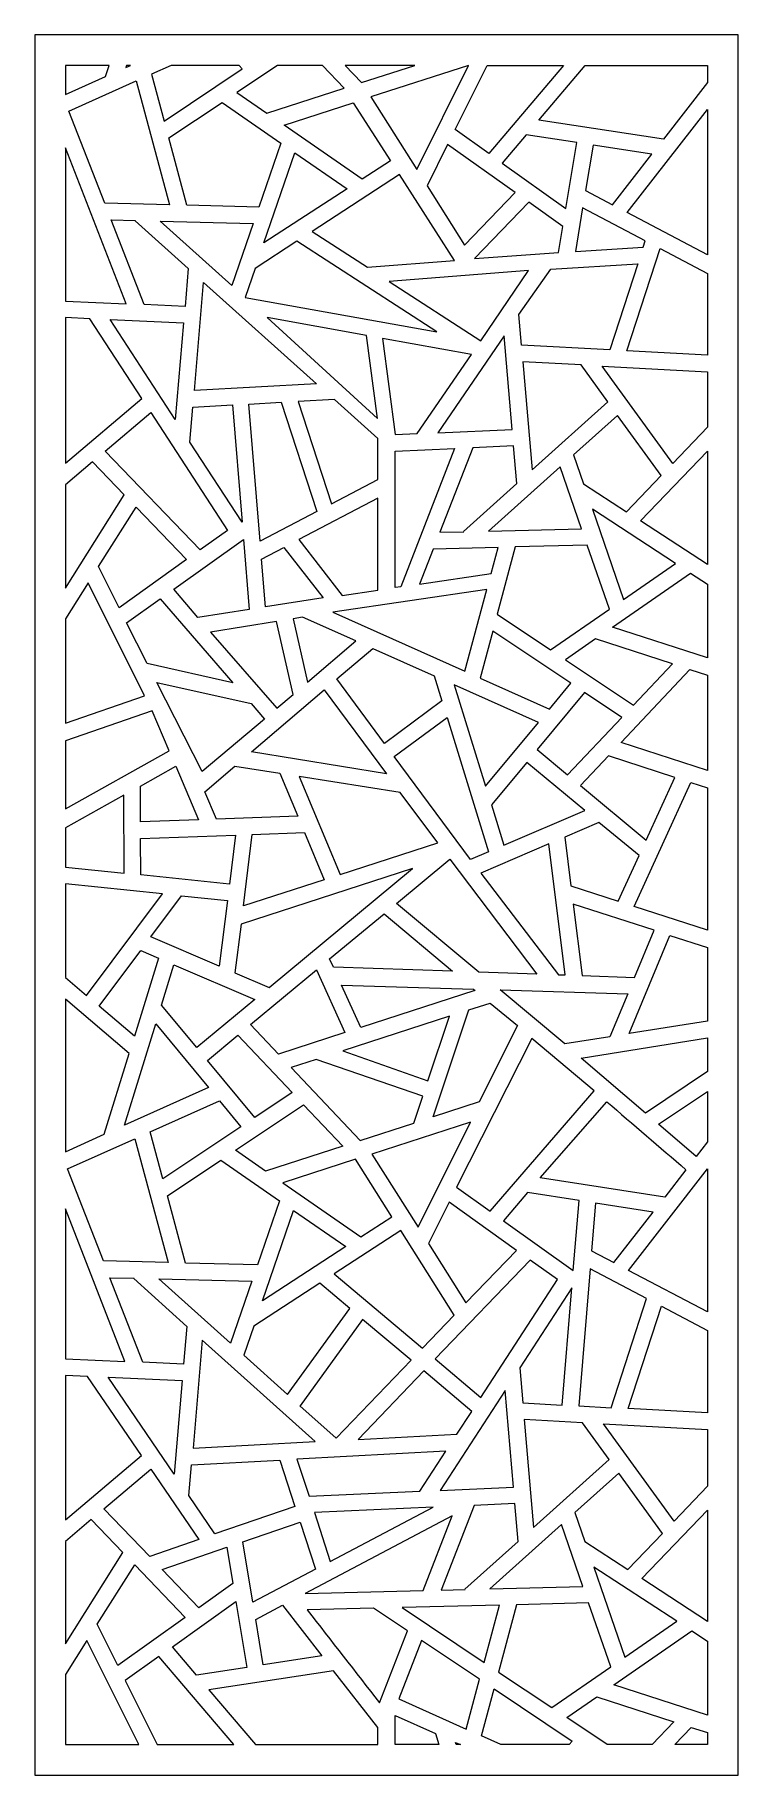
# Model space of a CAD drawing. Header units: centimetres. Extents: x -7 to 5.1, y -15.9 to 14.
import ezdxf

# ---------------------------------------------------------------- set-up
doc = ezdxf.new("R2010")
doc.units = ezdxf.units.CM
doc.header["$MEASUREMENT"] = 0
doc.layers.add('layer 1', color=7, linetype='Continuous')

msp = doc.modelspace()

# ---------------------------------------------------------------- linework, layer by layer
at = {"layer": 'layer 1', "color": 242, "lineweight": 9}
for points, knots in [([(-7.01776, 14.00784), (-7.01776, 14.00784), (5.08433, 14.00784), (5.08433, 14.00784), (5.08433, 14.00784), (5.08433, 14.00784), (5.08433, -15.93638), (5.08433, -15.93638), (5.08433, -15.93638), (5.08433, -15.93638), (-7.01776, -15.93638), (-7.01776, -15.93638), (-7.01776, -15.93638), (-7.01776, -15.93638), (-7.01776, 14.00784), (-7.01776, 14.00784)], [0, 0, 0, 0, 0.2, 0.2, 0.2, 0.2, 0.4, 0.4, 0.4, 0.4, 0.6, 0.6, 0.6, 0.6, 1, 1, 1, 1]), ([(-6.49191, 13.48199), (-6.49191, 13.48199), (-5.74002, 13.48199), (-5.74002, 13.48199), (-5.74002, 13.48199), (-5.74002, 13.48199), (-5.79916, 13.2905), (-5.79916, 13.2905), (-5.79916, 13.2905), (-5.79916, 13.2905), (-6.49191, 12.98055), (-6.49191, 12.98055), (-6.49191, 12.98055), (-6.49191, 12.98055), (-6.49191, 13.48199), (-6.49191, 13.48199)], [0, 0, 0, 0, 0.2, 0.2, 0.2, 0.2, 0.4, 0.4, 0.4, 0.4, 0.6, 0.6, 0.6, 0.6, 1, 1, 1, 1]), ([(-5.44189, 13.48199), (-5.44189, 13.48199), (-5.37122, 13.48199), (-5.37122, 13.48199), (-5.37122, 13.48199), (-5.37122, 13.48199), (-5.45322, 13.44531), (-5.45322, 13.44531), (-5.45322, 13.44531), (-5.45322, 13.44531), (-5.44189, 13.48199), (-5.44189, 13.48199)], [0, 0, 0, 0, 0.25, 0.25, 0.25, 0.25, 0.5, 0.5, 0.5, 0.5, 1, 1, 1, 1]), ([(-4.67372, 13.48199), (-4.67372, 13.48199), (-3.49926, 13.48199), (-3.49926, 13.48199), (-3.49926, 13.48199), (-3.49926, 13.48199), (-3.44844, 13.42067), (-3.44844, 13.42067), (-3.44844, 13.42067), (-3.44844, 13.42067), (-4.79101, 12.52346), (-4.79101, 12.52346), (-4.79101, 12.52346), (-4.79101, 12.52346), (-5.00804, 13.33241), (-5.00804, 13.33241), (-5.00804, 13.33241), (-5.00804, 13.33241), (-4.67372, 13.48199), (-4.67372, 13.48199)], [0, 0, 0, 0, 0.16666667, 0.16666667, 0.16666667, 0.16666667, 0.33333333, 0.33333333, 0.33333333, 0.33333333, 0.5, 0.5, 0.5, 0.5, 0.66666667, 0.66666667, 0.66666667, 0.66666667, 1, 1, 1, 1]), ([(-2.84431, 13.48199), (-2.84431, 13.48199), (-2.07019, 13.48199), (-2.07019, 13.48199), (-2.07019, 13.48199), (-2.07019, 13.48199), (-1.6974, 13.08771), (-1.6974, 13.08771), (-1.6974, 13.08771), (-1.6974, 13.08771), (-3.02454, 12.65827), (-3.02454, 12.65827), (-3.02454, 12.65827), (-3.02454, 12.65827), (-3.54156, 13.01606), (-3.54156, 13.01606), (-3.54156, 13.01606), (-3.54156, 13.01606), (-2.84431, 13.48199), (-2.84431, 13.48199)], [0, 0, 0, 0, 0.16666667, 0.16666667, 0.16666667, 0.16666667, 0.33333333, 0.33333333, 0.33333333, 0.33333333, 0.5, 0.5, 0.5, 0.5, 0.66666667, 0.66666667, 0.66666667, 0.66666667, 1, 1, 1, 1]), ([(-0.47726, 13.48199), (-0.47726, 13.48199), (-1.39735, 13.18481), (-1.39735, 13.18481), (-1.39735, 13.18481), (-1.39735, 13.18481), (-1.67835, 13.48199), (-1.67835, 13.48199), (-1.67835, 13.48199), (-1.67835, 13.48199), (-0.47726, 13.48199), (-0.47726, 13.48199)], [0, 0, 0, 0, 0.25, 0.25, 0.25, 0.25, 0.5, 0.5, 0.5, 0.5, 1, 1, 1, 1]), ([(-1.23498, 12.9378), (-1.23498, 12.9378), (0.44689, 13.48199), (0.44689, 13.48199), (0.44689, 13.48199), (0.44689, 13.48199), (-0.44725, 11.6898), (-0.44725, 11.6898), (-0.44725, 11.6898), (-0.44725, 11.6898), (-1.23498, 12.9378), (-1.23498, 12.9378)], [0, 0, 0, 0, 0.25, 0.25, 0.25, 0.25, 0.5, 0.5, 0.5, 0.5, 1, 1, 1, 1]), ([(2.07974, 13.48199), (2.07974, 13.48199), (0.76498, 13.48199), (0.76498, 13.48199), (0.76498, 13.48199), (0.76498, 13.48199), (0.21418, 12.37797), (0.21418, 12.37797), (0.21418, 12.37797), (0.21418, 12.37797), (0.79133, 11.96622), (0.79133, 11.96622), (0.79133, 11.96622), (0.79133, 11.96622), (2.07974, 13.48199), (2.07974, 13.48199)], [0, 0, 0, 0, 0.2, 0.2, 0.2, 0.2, 0.4, 0.4, 0.4, 0.4, 0.6, 0.6, 0.6, 0.6, 1, 1, 1, 1]), ([(4.55848, 13.18883), (4.55848, 13.18883), (4.55848, 13.48199), (4.55848, 13.48199), (4.55848, 13.48199), (4.55848, 13.48199), (2.45331, 13.48199), (2.45331, 13.48199), (2.45331, 13.48199), (2.45331, 13.48199), (1.65428, 12.54197), (1.65428, 12.54197), (1.65428, 12.54197), (1.65428, 12.54197), (3.79709, 12.20987), (3.79709, 12.20987), (3.79709, 12.20987), (3.79709, 12.20987), (4.55848, 13.18883), (4.55848, 13.18883)], [0, 0, 0, 0, 0.16666667, 0.16666667, 0.16666667, 0.16666667, 0.33333333, 0.33333333, 0.33333333, 0.33333333, 0.5, 0.5, 0.5, 0.5, 0.66666667, 0.66666667, 0.66666667, 0.66666667, 1, 1, 1, 1]), ([(-5.81457, 11.11016), (-5.81457, 11.11016), (-4.69909, 11.08275), (-4.69909, 11.08275), (-4.69909, 11.08275), (-4.69909, 11.08275), (-5.27109, 13.21471), (-5.27109, 13.21471), (-5.27109, 13.21471), (-5.27109, 13.21471), (-6.43237, 12.69511), (-6.43237, 12.69511), (-6.43237, 12.69511), (-6.43237, 12.69511), (-5.81457, 11.11016), (-5.81457, 11.11016)], [0, 0, 0, 0, 0.2, 0.2, 0.2, 0.2, 0.4, 0.4, 0.4, 0.4, 0.6, 0.6, 0.6, 0.6, 1, 1, 1, 1]), ([(-4.40251, 11.07546), (-4.40251, 11.07546), (-3.16408, 11.04504), (-3.16408, 11.04504), (-3.16408, 11.04504), (-3.16408, 11.04504), (-2.78415, 12.14553), (-2.78415, 12.14553), (-2.78415, 12.14553), (-2.78415, 12.14553), (-3.7962, 12.84589), (-3.7962, 12.84589), (-3.7962, 12.84589), (-3.7962, 12.84589), (-4.71311, 12.23315), (-4.71311, 12.23315), (-4.71311, 12.23315), (-4.71311, 12.23315), (-4.40251, 11.07546), (-4.40251, 11.07546)], [0, 0, 0, 0, 0.16666667, 0.16666667, 0.16666667, 0.16666667, 0.33333333, 0.33333333, 0.33333333, 0.33333333, 0.5, 0.5, 0.5, 0.5, 0.66666667, 0.66666667, 0.66666667, 0.66666667, 1, 1, 1, 1]), ([(-1.53798, 12.83975), (-1.53798, 12.83975), (-2.72961, 12.45419), (-2.72961, 12.45419), (-2.72961, 12.45419), (-2.72961, 12.45419), (-1.3864, 11.52465), (-1.3864, 11.52465), (-1.3864, 11.52465), (-1.3864, 11.52465), (-0.89678, 11.84228), (-0.89678, 11.84228), (-0.89678, 11.84228), (-0.89678, 11.84228), (-1.53798, 12.83975), (-1.53798, 12.83975)], [0, 0, 0, 0, 0.2, 0.2, 0.2, 0.2, 0.4, 0.4, 0.4, 0.4, 0.6, 0.6, 0.6, 0.6, 1, 1, 1, 1]), ([(4.55848, 10.22084), (4.55848, 10.22084), (4.55848, 12.72533), (4.55848, 12.72533), (4.55848, 12.72533), (4.55848, 12.72533), (3.17665, 10.94865), (3.17665, 10.94865), (3.17665, 10.94865), (3.17665, 10.94865), (4.55848, 10.22084), (4.55848, 10.22084)], [0, 0, 0, 0, 0.25, 0.25, 0.25, 0.25, 0.5, 0.5, 0.5, 0.5, 1, 1, 1, 1]), ([(2.11787, 11.01988), (2.11787, 11.01988), (1.02389, 11.80033), (1.02389, 11.80033), (1.02389, 11.80033), (1.02389, 11.80033), (1.43801, 12.28753), (1.43801, 12.28753), (1.43801, 12.28753), (1.43801, 12.28753), (2.30779, 12.15273), (2.30779, 12.15273), (2.30779, 12.15273), (2.30779, 12.15273), (2.11787, 11.01988), (2.11787, 11.01988)], [0, 0, 0, 0, 0.2, 0.2, 0.2, 0.2, 0.4, 0.4, 0.4, 0.4, 0.6, 0.6, 0.6, 0.6, 1, 1, 1, 1]), ([(-6.49191, 9.42763), (-6.49191, 9.42763), (-6.49191, 12.06419), (-6.49191, 12.06419), (-6.49191, 12.06419), (-6.49191, 12.06419), (-5.44589, 9.38066), (-5.44589, 9.38066), (-5.44589, 9.38066), (-5.44589, 9.38066), (-6.49191, 9.42763), (-6.49191, 9.42763)], [0, 0, 0, 0, 0.25, 0.25, 0.25, 0.25, 0.5, 0.5, 0.5, 0.5, 1, 1, 1, 1]), ([(0.37736, 10.38754), (0.37736, 10.38754), (-0.26934, 11.40883), (-0.26934, 11.40883), (-0.26934, 11.40883), (-0.26934, 11.40883), (0.08565, 12.12035), (0.08565, 12.12035), (0.08565, 12.12035), (0.08565, 12.12035), (1.24583, 11.29268), (1.24583, 11.29268), (1.24583, 11.29268), (1.24583, 11.29268), (0.37736, 10.38754), (0.37736, 10.38754)], [0, 0, 0, 0, 0.2, 0.2, 0.2, 0.2, 0.4, 0.4, 0.4, 0.4, 0.6, 0.6, 0.6, 0.6, 1, 1, 1, 1]), ([(2.58902, 12.10915), (2.58902, 12.10915), (3.59723, 11.95289), (3.59723, 11.95289), (3.59723, 11.95289), (3.59723, 11.95289), (2.92093, 11.08334), (2.92093, 11.08334), (2.92093, 11.08334), (2.92093, 11.08334), (2.45793, 11.3272), (2.45793, 11.3272), (2.45793, 11.3272), (2.45793, 11.3272), (2.58902, 12.10915), (2.58902, 12.10915)], [0, 0, 0, 0, 0.2, 0.2, 0.2, 0.2, 0.4, 0.4, 0.4, 0.4, 0.6, 0.6, 0.6, 0.6, 1, 1, 1, 1]), ([(-2.54117, 11.97739), (-2.54117, 11.97739), (-3.07685, 10.42579), (-3.07685, 10.42579), (-3.07685, 10.42579), (-3.07685, 10.42579), (-1.64449, 11.35689), (-1.64449, 11.35689), (-1.64449, 11.35689), (-1.64449, 11.35689), (-2.54117, 11.97739), (-2.54117, 11.97739)], [0, 0, 0, 0, 0.25, 0.25, 0.25, 0.25, 0.5, 0.5, 0.5, 0.5, 1, 1, 1, 1]), ([(-1.29445, 10.00838), (-1.29445, 10.00838), (-2.24677, 10.62599), (-2.24677, 10.62599), (-2.24677, 10.62599), (-2.24677, 10.62599), (-0.74062, 11.6026), (-0.74062, 11.6026), (-0.74062, 11.6026), (-0.74062, 11.6026), (0.20425, 10.12417), (0.20425, 10.12417), (0.20425, 10.12417), (0.20425, 10.12417), (-1.29445, 10.00838), (-1.29445, 10.00838)], [0, 0, 0, 0, 0.2, 0.2, 0.2, 0.2, 0.4, 0.4, 0.4, 0.4, 0.6, 0.6, 0.6, 0.6, 1, 1, 1, 1]), ([(1.48001, 11.12562), (1.48001, 11.12562), (2.06557, 10.70789), (2.06557, 10.70789), (2.06557, 10.70789), (2.06557, 10.70789), (1.9927, 10.26394), (1.9927, 10.26394), (1.9927, 10.26394), (1.9927, 10.26394), (0.54855, 10.15718), (0.54855, 10.15718), (0.54855, 10.15718), (0.54855, 10.15718), (1.48001, 11.12562), (1.48001, 11.12562)], [0, 0, 0, 0, 0.2, 0.2, 0.2, 0.2, 0.4, 0.4, 0.4, 0.4, 0.6, 0.6, 0.6, 0.6, 1, 1, 1, 1]), ([(-5.135, 9.36671), (-5.135, 9.36671), (-4.43359, 9.33522), (-4.43359, 9.33522), (-4.43359, 9.33522), (-4.43359, 9.33522), (-4.37754, 9.9843), (-4.37754, 9.9843), (-4.37754, 9.9843), (-4.37754, 9.9843), (-5.29275, 10.80647), (-5.29275, 10.80647), (-5.29275, 10.80647), (-5.29275, 10.80647), (-5.2871, 10.8123), (-5.2871, 10.8123), (-5.2871, 10.8123), (-5.2871, 10.8123), (-5.70245, 10.82251), (-5.70245, 10.82251), (-5.70245, 10.82251), (-5.70245, 10.82251), (-5.135, 9.36671), (-5.135, 9.36671)], [0, 0, 0, 0, 0.14285714, 0.14285714, 0.14285714, 0.14285714, 0.28571429, 0.28571429, 0.28571429, 0.28571429, 0.42857143, 0.42857143, 0.42857143, 0.42857143, 0.57142857, 0.57142857, 0.57142857, 0.57142857, 0.71428571, 0.71428571, 0.71428571, 0.71428571, 1, 1, 1, 1]), ([(-4.86148, 10.80186), (-4.86148, 10.80186), (-3.62997, 9.69555), (-3.62997, 9.69555), (-3.62997, 9.69555), (-3.62997, 9.69555), (-3.2616, 10.76254), (-3.2616, 10.76254), (-3.2616, 10.76254), (-3.2616, 10.76254), (-4.86148, 10.80186), (-4.86148, 10.80186)], [0, 0, 0, 0, 0.25, 0.25, 0.25, 0.25, 0.5, 0.5, 0.5, 0.5, 1, 1, 1, 1]), ([(2.40839, 11.03174), (2.40839, 11.03174), (3.48488, 10.46475), (3.48488, 10.46475), (3.48488, 10.46475), (3.48488, 10.46475), (3.4483, 10.35236), (3.4483, 10.35236), (3.4483, 10.35236), (3.4483, 10.35236), (2.28262, 10.28155), (2.28262, 10.28155), (2.28262, 10.28155), (2.28262, 10.28155), (2.40839, 11.03174), (2.40839, 11.03174)], [0, 0, 0, 0, 0.2, 0.2, 0.2, 0.2, 0.4, 0.4, 0.4, 0.4, 0.6, 0.6, 0.6, 0.6, 1, 1, 1, 1]), ([(-3.4002, 9.48914), (-3.4002, 9.48914), (-3.4002, 9.48914), (-3.4002, 9.48914), (-3.4002, 9.48914), (-3.4002, 9.48914), (-3.2279, 9.9882), (-3.2279, 9.9882), (-3.2279, 9.9882), (-3.2279, 9.9882), (-2.51085, 10.45638), (-2.51085, 10.45638), (-2.51085, 10.45638), (-2.51085, 10.45638), (-0.10338, 8.89509), (-0.10338, 8.89509), (-0.10338, 8.89509), (-0.10338, 8.89509), (-3.4002, 9.48916), (-3.4002, 9.48916), (-3.4002, 9.48916), (-3.4002, 9.48916), (-3.4002, 9.48914), (-3.4002, 9.48914)], [0, 0, 0, 0, 0.14285714, 0.14285714, 0.14285714, 0.14285714, 0.28571429, 0.28571429, 0.28571429, 0.28571429, 0.42857143, 0.42857143, 0.42857143, 0.42857143, 0.57142857, 0.57142857, 0.57142857, 0.57142857, 0.71428571, 0.71428571, 0.71428571, 0.71428571, 1, 1, 1, 1]), ([(4.55848, 8.49683), (4.55848, 8.49683), (4.55848, 9.89929), (4.55848, 9.89929), (4.55848, 9.89929), (4.55848, 9.89929), (3.74026, 10.33026), (3.74026, 10.33026), (3.74026, 10.33026), (3.74026, 10.33026), (3.16765, 8.57064), (3.16765, 8.57064), (3.16765, 8.57064), (3.16765, 8.57064), (4.55848, 8.49683), (4.55848, 8.49683)], [0, 0, 0, 0, 0.2, 0.2, 0.2, 0.2, 0.4, 0.4, 0.4, 0.4, 0.6, 0.6, 0.6, 0.6, 1, 1, 1, 1]), ([(-0.91827, 9.7644), (-0.91827, 9.7644), (1.4784, 9.95232), (1.4784, 9.95232), (1.4784, 9.95232), (1.4784, 9.95232), (0.65428, 8.74455), (0.65428, 8.74455), (0.65428, 8.74455), (0.65428, 8.74455), (-0.91827, 9.7644), (-0.91827, 9.7644)], [0, 0, 0, 0, 0.25, 0.25, 0.25, 0.25, 0.5, 0.5, 0.5, 0.5, 1, 1, 1, 1]), ([(3.35569, 10.06776), (3.35569, 10.06776), (1.86033, 9.97803), (1.86033, 9.97803), (1.86033, 9.97803), (1.86033, 9.97803), (1.30851, 9.19838), (1.30851, 9.19838), (1.30851, 9.19838), (1.30851, 9.19838), (1.35441, 8.66691), (1.35441, 8.66691), (1.35441, 8.66691), (1.35441, 8.66691), (2.87357, 8.58627), (2.87357, 8.58627), (2.87357, 8.58627), (2.87357, 8.58627), (3.35569, 10.06776), (3.35569, 10.06776)], [0, 0, 0, 0, 0.16666667, 0.16666667, 0.16666667, 0.16666667, 0.33333333, 0.33333333, 0.33333333, 0.33333333, 0.5, 0.5, 0.5, 0.5, 0.66666667, 0.66666667, 0.66666667, 0.66666667, 1, 1, 1, 1]), ([(-2.17377, 8.00189), (-2.17377, 8.00189), (-4.11251, 9.74623), (-4.11251, 9.74623), (-4.11251, 9.74623), (-4.11251, 9.74623), (-4.2728, 7.89047), (-4.2728, 7.89047), (-4.2728, 7.89047), (-4.2728, 7.89047), (-2.17377, 8.00189), (-2.17377, 8.00189)], [0, 0, 0, 0, 0.25, 0.25, 0.25, 0.25, 0.5, 0.5, 0.5, 0.5, 1, 1, 1, 1]), ([(-6.49191, 6.63932), (-6.49191, 6.63932), (-6.49191, 9.14277), (-6.49191, 9.14277), (-6.49191, 9.14277), (-6.49191, 9.14277), (-6.06967, 9.12382), (-6.06967, 9.12382), (-6.06967, 9.12382), (-6.06967, 9.12382), (-5.17558, 7.74855), (-5.17558, 7.74855), (-5.17558, 7.74855), (-5.17558, 7.74855), (-6.49191, 6.63932), (-6.49191, 6.63932)], [0, 0, 0, 0, 0.2, 0.2, 0.2, 0.2, 0.4, 0.4, 0.4, 0.4, 0.6, 0.6, 0.6, 0.6, 1, 1, 1, 1]), ([(-5.7197, 9.10811), (-5.7197, 9.10811), (-4.60174, 7.38853), (-4.60174, 7.38853), (-4.60174, 7.38853), (-4.60174, 7.38853), (-4.4581, 9.05148), (-4.4581, 9.05148), (-4.4581, 9.05148), (-4.4581, 9.05148), (-5.7197, 9.10811), (-5.7197, 9.10811)], [0, 0, 0, 0, 0.25, 0.25, 0.25, 0.25, 0.5, 0.5, 0.5, 0.5, 1, 1, 1, 1]), ([(-1.12185, 7.40775), (-1.12185, 7.40775), (-3.01931, 9.14118), (-3.01931, 9.14118), (-3.01931, 9.14118), (-3.01931, 9.14118), (-1.31244, 8.83362), (-1.31244, 8.83362), (-1.31244, 8.83362), (-1.31244, 8.83362), (-1.12185, 7.40775), (-1.12185, 7.40775)], [0, 0, 0, 0, 0.25, 0.25, 0.25, 0.25, 0.5, 0.5, 0.5, 0.5, 1, 1, 1, 1]), ([(-1.0381, 8.78419), (-1.0381, 8.78419), (0.49307, 8.50828), (0.49307, 8.50828), (0.49307, 8.50828), (0.49307, 8.50828), (-0.43633, 7.14622), (-0.43633, 7.14622), (-0.43633, 7.14622), (-0.43633, 7.14622), (-0.81688, 7.12914), (-0.81688, 7.12914), (-0.81688, 7.12914), (-0.81688, 7.12914), (-1.0381, 8.78419), (-1.0381, 8.78419)], [0, 0, 0, 0, 0.2, 0.2, 0.2, 0.2, 0.4, 0.4, 0.4, 0.4, 0.6, 0.6, 0.6, 0.6, 1, 1, 1, 1]), ([(1.05502, 8.82688), (1.05502, 8.82688), (1.19386, 7.2194), (1.19386, 7.2194), (1.19386, 7.2194), (1.19386, 7.2194), (-0.08089, 7.16218), (-0.08089, 7.16218), (-0.08089, 7.16218), (-0.08089, 7.16218), (1.05502, 8.82688), (1.05502, 8.82688)], [0, 0, 0, 0, 0.25, 0.25, 0.25, 0.25, 0.5, 0.5, 0.5, 0.5, 1, 1, 1, 1]), ([(1.37916, 8.3804), (1.37916, 8.3804), (2.38017, 8.32727), (2.38017, 8.32727), (2.38017, 8.32727), (2.38017, 8.32727), (2.83926, 7.69229), (2.83926, 7.69229), (2.83926, 7.69229), (2.83926, 7.69229), (1.53945, 6.52464), (1.53945, 6.52464), (1.53945, 6.52464), (1.53945, 6.52464), (1.37916, 8.3804), (1.37916, 8.3804)], [0, 0, 0, 0, 0.2, 0.2, 0.2, 0.2, 0.4, 0.4, 0.4, 0.4, 0.6, 0.6, 0.6, 0.6, 1, 1, 1, 1]), ([(4.55848, 7.25799), (4.55848, 7.25799), (4.55848, 8.21164), (4.55848, 8.21164), (4.55848, 8.21164), (4.55848, 8.21164), (2.74522, 8.30789), (2.74522, 8.30789), (2.74522, 8.30789), (2.74522, 8.30789), (3.9573, 6.63141), (3.9573, 6.63141), (3.9573, 6.63141), (3.9573, 6.63141), (4.55848, 7.25799), (4.55848, 7.25799)], [0, 0, 0, 0, 0.2, 0.2, 0.2, 0.2, 0.4, 0.4, 0.4, 0.4, 0.6, 0.6, 0.6, 0.6, 1, 1, 1, 1]), ([(-4.17196, 5.14525), (-4.17196, 5.14525), (-3.70134, 5.48097), (-3.70134, 5.48097), (-3.70134, 5.48097), (-3.70134, 5.48097), (-5.01927, 7.50815), (-5.01927, 7.50815), (-5.01927, 7.50815), (-5.01927, 7.50815), (-5.80435, 6.84656), (-5.80435, 6.84656), (-5.80435, 6.84656), (-5.80435, 6.84656), (-4.17196, 5.14525), (-4.17196, 5.14525)], [0, 0, 0, 0, 0.2, 0.2, 0.2, 0.2, 0.4, 0.4, 0.4, 0.4, 0.6, 0.6, 0.6, 0.6, 1, 1, 1, 1]), ([(-3.45291, 5.62146), (-3.45291, 5.62146), (-3.61892, 7.63998), (-3.61892, 7.63998), (-3.61892, 7.63998), (-3.61892, 7.63998), (-4.29756, 7.60397), (-4.29756, 7.60397), (-4.29756, 7.60397), (-4.29756, 7.60397), (-4.34965, 7.00078), (-4.34965, 7.00078), (-4.34965, 7.00078), (-4.34965, 7.00078), (-3.45291, 5.62146), (-3.45291, 5.62146)], [0, 0, 0, 0, 0.2, 0.2, 0.2, 0.2, 0.4, 0.4, 0.4, 0.4, 0.6, 0.6, 0.6, 0.6, 1, 1, 1, 1]), ([(-3.33438, 7.65509), (-3.33438, 7.65509), (-3.14016, 5.29361), (-3.14016, 5.29361), (-3.14016, 5.29361), (-3.14016, 5.29361), (-2.16708, 5.80611), (-2.16708, 5.80611), (-2.16708, 5.80611), (-2.16708, 5.80611), (-2.77838, 7.6846), (-2.77838, 7.6846), (-2.77838, 7.6846), (-2.77838, 7.6846), (-3.33438, 7.65509), (-3.33438, 7.65509)], [0, 0, 0, 0, 0.2, 0.2, 0.2, 0.2, 0.4, 0.4, 0.4, 0.4, 0.6, 0.6, 0.6, 0.6, 1, 1, 1, 1]), ([(-1.11656, 7.06431), (-1.11656, 7.06431), (-1.11656, 6.35943), (-1.11656, 6.35943), (-1.11656, 6.35943), (-1.11656, 6.35943), (-1.91171, 5.94062), (-1.91171, 5.94062), (-1.91171, 5.94062), (-1.91171, 5.94062), (-2.48433, 7.70022), (-2.48433, 7.70022), (-2.48433, 7.70022), (-2.48433, 7.70022), (-1.85906, 7.7334), (-1.85906, 7.7334), (-1.85906, 7.7334), (-1.85906, 7.7334), (-1.11656, 7.06431), (-1.11656, 7.06431)], [0, 0, 0, 0, 0.16666667, 0.16666667, 0.16666667, 0.16666667, 0.33333333, 0.33333333, 0.33333333, 0.33333333, 0.5, 0.5, 0.5, 0.5, 0.66666667, 0.66666667, 0.66666667, 0.66666667, 1, 1, 1, 1]), ([(3.16226, 5.8028), (3.16226, 5.8028), (2.42405, 6.28268), (2.42405, 6.28268), (2.42405, 6.28268), (2.42405, 6.28268), (2.25177, 6.78174), (2.25177, 6.78174), (2.25177, 6.78174), (2.25177, 6.78174), (3.00704, 7.46021), (3.00704, 7.46021), (3.00704, 7.46021), (3.00704, 7.46021), (3.75709, 6.42276), (3.75709, 6.42276), (3.75709, 6.42276), (3.75709, 6.42276), (3.16226, 5.8028), (3.16226, 5.8028)], [0, 0, 0, 0, 0.16666667, 0.16666667, 0.16666667, 0.16666667, 0.33333333, 0.33333333, 0.33333333, 0.33333333, 0.5, 0.5, 0.5, 0.5, 0.66666667, 0.66666667, 0.66666667, 0.66666667, 1, 1, 1, 1]), ([(-0.72161, 4.51028), (-0.72161, 4.51028), (0.20607, 6.89021), (0.20607, 6.89021), (0.20607, 6.89021), (0.20607, 6.89021), (-0.81688, 6.84429), (-0.81688, 6.84429), (-0.81688, 6.84429), (-0.81688, 6.84429), (-0.81688, 4.4961), (-0.81688, 4.4961), (-0.81688, 4.4961), (-0.81688, 4.4961), (-0.72161, 4.51028), (-0.72161, 4.51028)], [0, 0, 0, 0, 0.2, 0.2, 0.2, 0.2, 0.4, 0.4, 0.4, 0.4, 0.6, 0.6, 0.6, 0.6, 1, 1, 1, 1]), ([(1.21836, 6.93566), (1.21836, 6.93566), (1.27443, 6.28657), (1.27443, 6.28657), (1.27443, 6.28657), (1.27443, 6.28657), (0.35921, 5.4644), (0.35921, 5.4644), (0.35921, 5.4644), (0.35921, 5.4644), (0.36485, 5.45856), (0.36485, 5.45856), (0.36485, 5.45856), (0.36485, 5.45856), (-0.05048, 5.44835), (-0.05048, 5.44835), (-0.05048, 5.44835), (-0.05048, 5.44835), (0.51698, 6.90415), (0.51698, 6.90415), (0.51698, 6.90415), (0.51698, 6.90415), (1.21836, 6.93566), (1.21836, 6.93566)], [0, 0, 0, 0, 0.14285714, 0.14285714, 0.14285714, 0.14285714, 0.28571429, 0.28571429, 0.28571429, 0.28571429, 0.42857143, 0.42857143, 0.42857143, 0.42857143, 0.57142857, 0.57142857, 0.57142857, 0.57142857, 0.71428571, 0.71428571, 0.71428571, 0.71428571, 1, 1, 1, 1]), ([(-6.49191, 4.48886), (-6.49191, 4.48886), (-6.49191, 6.26718), (-6.49191, 6.26718), (-6.49191, 6.26718), (-6.49191, 6.26718), (-6.02247, 6.66277), (-6.02247, 6.66277), (-6.02247, 6.66277), (-6.02247, 6.66277), (-5.47743, 6.09472), (-5.47743, 6.09472), (-5.47743, 6.09472), (-5.47743, 6.09472), (-6.49191, 4.48886), (-6.49191, 4.48886)], [0, 0, 0, 0, 0.2, 0.2, 0.2, 0.2, 0.4, 0.4, 0.4, 0.4, 0.6, 0.6, 0.6, 0.6, 1, 1, 1, 1]), ([(4.55848, 4.89519), (4.55848, 4.89519), (4.55848, 6.84686), (4.55848, 6.84686), (4.55848, 6.84686), (4.55848, 6.84686), (3.4052, 5.64489), (3.4052, 5.64489), (3.4052, 5.64489), (3.4052, 5.64489), (4.55848, 4.89519), (4.55848, 4.89519)], [0, 0, 0, 0, 0.25, 0.25, 0.25, 0.25, 0.5, 0.5, 0.5, 0.5, 1, 1, 1, 1]), ([(2.022, 6.57533), (2.022, 6.57533), (2.39035, 5.50835), (2.39035, 5.50835), (2.39035, 5.50835), (2.39035, 5.50835), (0.79049, 5.46903), (0.79049, 5.46903), (0.79049, 5.46903), (0.79049, 5.46903), (2.022, 6.57533), (2.022, 6.57533)], [0, 0, 0, 0, 0.25, 0.25, 0.25, 0.25, 0.5, 0.5, 0.5, 0.5, 1, 1, 1, 1]), ([(-1.11656, 6.03788), (-1.11656, 6.03788), (-1.11656, 4.45158), (-1.11656, 4.45158), (-1.11656, 4.45158), (-1.11656, 4.45158), (-1.72743, 4.36064), (-1.72743, 4.36064), (-1.72743, 4.36064), (-1.72743, 4.36064), (-2.47531, 5.32223), (-2.47531, 5.32223), (-2.47531, 5.32223), (-2.47531, 5.32223), (-1.11656, 6.03788), (-1.11656, 6.03788)], [0, 0, 0, 0, 0.2, 0.2, 0.2, 0.2, 0.4, 0.4, 0.4, 0.4, 0.6, 0.6, 0.6, 0.6, 1, 1, 1, 1]), ([(-5.27461, 5.88334), (-5.27461, 5.88334), (-5.92131, 4.86203), (-5.92131, 4.86203), (-5.92131, 4.86203), (-5.92131, 4.86203), (-5.56632, 4.15053), (-5.56632, 4.15053), (-5.56632, 4.15053), (-5.56632, 4.15053), (-4.40614, 4.97819), (-4.40614, 4.97819), (-4.40614, 4.97819), (-4.40614, 4.97819), (-5.27461, 5.88334), (-5.27461, 5.88334)], [0, 0, 0, 0, 0.2, 0.2, 0.2, 0.2, 0.4, 0.4, 0.4, 0.4, 0.6, 0.6, 0.6, 0.6, 1, 1, 1, 1]), ([(2.57512, 5.8451), (2.57512, 5.8451), (4.00747, 4.91399), (4.00747, 4.91399), (4.00747, 4.91399), (4.00747, 4.91399), (3.11079, 4.29348), (3.11079, 4.29348), (3.11079, 4.29348), (3.11079, 4.29348), (2.57512, 5.8451), (2.57512, 5.8451)], [0, 0, 0, 0, 0.25, 0.25, 0.25, 0.25, 0.5, 0.5, 0.5, 0.5, 1, 1, 1, 1]), ([(-3.32945, 4.12043), (-3.32945, 4.12043), (-3.42862, 5.32622), (-3.42862, 5.32622), (-3.42862, 5.32622), (-3.42862, 5.32622), (-4.62808, 4.47055), (-4.62808, 4.47055), (-4.62808, 4.47055), (-4.62808, 4.47055), (-4.21396, 3.98334), (-4.21396, 3.98334), (-4.21396, 3.98334), (-4.21396, 3.98334), (-3.32945, 4.12043), (-3.32945, 4.12043)], [0, 0, 0, 0, 0.2, 0.2, 0.2, 0.2, 0.4, 0.4, 0.4, 0.4, 0.6, 0.6, 0.6, 0.6, 1, 1, 1, 1]), ([(-3.11481, 4.98542), (-3.11481, 4.98542), (-3.04726, 4.16416), (-3.04726, 4.16416), (-3.04726, 4.16416), (-3.04726, 4.16416), (-2.05474, 4.31799), (-2.05474, 4.31799), (-2.05474, 4.31799), (-2.05474, 4.31799), (-2.73104, 5.18754), (-2.73104, 5.18754), (-2.73104, 5.18754), (-2.73104, 5.18754), (-3.11481, 4.98542), (-3.11481, 4.98542)], [0, 0, 0, 0, 0.2, 0.2, 0.2, 0.2, 0.4, 0.4, 0.4, 0.4, 0.6, 0.6, 0.6, 0.6, 1, 1, 1, 1]), ([(0.95288, 5.18812), (0.95288, 5.18812), (0.83313, 4.74181), (0.83313, 4.74181), (0.83313, 4.74181), (0.83313, 4.74181), (-0.3973, 4.55865), (-0.3973, 4.55865), (-0.3973, 4.55865), (-0.3973, 4.55865), (-0.16262, 5.16072), (-0.16262, 5.16072), (-0.16262, 5.16072), (-0.16262, 5.16072), (0.95288, 5.18812), (0.95288, 5.18812)], [0, 0, 0, 0, 0.2, 0.2, 0.2, 0.2, 0.4, 0.4, 0.4, 0.4, 0.6, 0.6, 0.6, 0.6, 1, 1, 1, 1]), ([(2.48787, 5.22584), (2.48787, 5.22584), (2.86781, 4.12534), (2.86781, 4.12534), (2.86781, 4.12534), (2.86781, 4.12534), (1.85577, 3.42499), (1.85577, 3.42499), (1.85577, 3.42499), (1.85577, 3.42499), (0.93886, 4.03772), (0.93886, 4.03772), (0.93886, 4.03772), (0.93886, 4.03772), (1.24946, 5.19541), (1.24946, 5.19541), (1.24946, 5.19541), (1.24946, 5.19541), (2.48787, 5.22584), (2.48787, 5.22584)], [0, 0, 0, 0, 0.16666667, 0.16666667, 0.16666667, 0.16666667, 0.33333333, 0.33333333, 0.33333333, 0.33333333, 0.5, 0.5, 0.5, 0.5, 0.66666667, 0.66666667, 0.66666667, 0.66666667, 1, 1, 1, 1]), ([(-6.49191, 2.16214), (-6.49191, 2.16214), (-6.49191, 3.95679), (-6.49191, 3.95679), (-6.49191, 3.95679), (-6.49191, 3.95679), (-6.09922, 4.58109), (-6.09922, 4.58109), (-6.09922, 4.58109), (-6.09922, 4.58109), (-5.12795, 2.6343), (-5.12795, 2.6343), (-5.12795, 2.6343), (-5.12795, 2.6343), (-6.49191, 2.16214), (-6.49191, 2.16214)], [0, 0, 0, 0, 0.2, 0.2, 0.2, 0.2, 0.4, 0.4, 0.4, 0.4, 0.6, 0.6, 0.6, 0.6, 1, 1, 1, 1]), ([(4.55848, 3.28726), (4.55848, 3.28726), (4.55848, 4.55581), (4.55848, 4.55581), (4.55848, 4.55581), (4.55848, 4.55581), (4.26557, 4.74621), (4.26557, 4.74621), (4.26557, 4.74621), (4.26557, 4.74621), (2.92233, 3.81669), (2.92233, 3.81669), (2.92233, 3.81669), (2.92233, 3.81669), (4.55848, 3.28726), (4.55848, 3.28726)], [0, 0, 0, 0, 0.2, 0.2, 0.2, 0.2, 0.4, 0.4, 0.4, 0.4, 0.6, 0.6, 0.6, 0.6, 1, 1, 1, 1]), ([(-3.6087, 2.86052), (-3.6087, 2.86052), (-4.85992, 4.30516), (-4.85992, 4.30516), (-4.85992, 4.30516), (-4.85992, 4.30516), (-5.43779, 3.8929), (-5.43779, 3.8929), (-5.43779, 3.8929), (-5.43779, 3.8929), (-5.08213, 3.19177), (-5.08213, 3.19177), (-5.08213, 3.19177), (-5.08213, 3.19177), (-3.6087, 2.86052), (-3.6087, 2.86052)], [0, 0, 0, 0, 0.2, 0.2, 0.2, 0.2, 0.4, 0.4, 0.4, 0.4, 0.6, 0.6, 0.6, 0.6, 1, 1, 1, 1]), ([(-1.89133, 4.07282), (-1.89133, 4.07282), (0.75838, 4.46319), (0.75838, 4.46319), (0.75838, 4.46319), (0.75838, 4.46319), (0.38088, 3.05616), (0.38088, 3.05616), (0.38088, 3.05616), (0.38088, 3.05616), (-1.89133, 4.07282), (-1.89133, 4.07282)], [0, 0, 0, 0, 0.25, 0.25, 0.25, 0.25, 0.5, 0.5, 0.5, 0.5, 1, 1, 1, 1]), ([(-2.57281, 2.65877), (-2.57281, 2.65877), (-2.85231, 2.42041), (-2.85231, 2.42041), (-2.85231, 2.42041), (-2.85231, 2.42041), (-3.99768, 3.72892), (-3.99768, 3.72892), (-3.99768, 3.72892), (-3.99768, 3.72892), (-2.85653, 3.91522), (-2.85653, 3.91522), (-2.85653, 3.91522), (-2.85653, 3.91522), (-2.57281, 2.65877), (-2.57281, 2.65877)], [0, 0, 0, 0, 0.2, 0.2, 0.2, 0.2, 0.4, 0.4, 0.4, 0.4, 0.6, 0.6, 0.6, 0.6, 1, 1, 1, 1]), ([(-1.49309, 3.57948), (-1.49309, 3.57948), (-2.32501, 2.87008), (-2.32501, 2.87008), (-2.32501, 2.87008), (-2.32501, 2.87008), (-2.57485, 3.96121), (-2.57485, 3.96121), (-2.57485, 3.96121), (-2.57485, 3.96121), (-2.41082, 3.98801), (-2.41082, 3.98801), (-2.41082, 3.98801), (-2.41082, 3.98801), (-1.49309, 3.57948), (-1.49309, 3.57948)], [0, 0, 0, 0, 0.2, 0.2, 0.2, 0.2, 0.4, 0.4, 0.4, 0.4, 0.6, 0.6, 0.6, 0.6, 1, 1, 1, 1]), ([(2.20354, 2.85021), (2.20354, 2.85021), (1.83495, 2.40557), (1.83495, 2.40557), (1.83495, 2.40557), (1.83495, 2.40557), (0.64392, 2.93847), (0.64392, 2.93847), (0.64392, 2.93847), (0.64392, 2.93847), (0.86096, 3.7474), (0.86096, 3.7474), (0.86096, 3.7474), (0.86096, 3.7474), (2.20354, 2.85021), (2.20354, 2.85021)], [0, 0, 0, 0, 0.2, 0.2, 0.2, 0.2, 0.4, 0.4, 0.4, 0.4, 0.6, 0.6, 0.6, 0.6, 1, 1, 1, 1]), ([(3.28205, 2.47187), (3.28205, 2.47187), (2.11041, 3.25483), (2.11041, 3.25483), (2.11041, 3.25483), (2.11041, 3.25483), (2.62742, 3.61259), (2.62742, 3.61259), (2.62742, 3.61259), (2.62742, 3.61259), (3.95457, 3.18316), (3.95457, 3.18316), (3.95457, 3.18316), (3.95457, 3.18316), (3.28205, 2.47187), (3.28205, 2.47187)], [0, 0, 0, 0, 0.2, 0.2, 0.2, 0.2, 0.4, 0.4, 0.4, 0.4, 0.6, 0.6, 0.6, 0.6, 1, 1, 1, 1]), ([(-0.01467, 2.55124), (-0.01467, 2.55124), (-0.14719, 2.98036), (-0.14719, 2.98036), (-0.14719, 2.98036), (-0.14719, 2.98036), (-1.20394, 3.45077), (-1.20394, 3.45077), (-1.20394, 3.45077), (-1.20394, 3.45077), (-1.82053, 2.92418), (-1.82053, 2.92418), (-1.82053, 2.92418), (-1.82053, 2.92418), (-1.00262, 1.81674), (-1.00262, 1.81674), (-1.00262, 1.81674), (-1.00262, 1.81674), (-0.01467, 2.55124), (-0.01467, 2.55124)], [0, 0, 0, 0, 0.16666667, 0.16666667, 0.16666667, 0.16666667, 0.33333333, 0.33333333, 0.33333333, 0.33333333, 0.5, 0.5, 0.5, 0.5, 0.66666667, 0.66666667, 0.66666667, 0.66666667, 1, 1, 1, 1]), ([(4.55848, 1.34916), (4.55848, 1.34916), (4.55848, 2.98776), (4.55848, 2.98776), (4.55848, 2.98776), (4.55848, 2.98776), (4.25462, 3.08607), (4.25462, 3.08607), (4.25462, 3.08607), (4.25462, 3.08607), (3.06827, 1.83135), (3.06827, 1.83135), (3.06827, 1.83135), (3.06827, 1.83135), (4.55848, 1.34916), (4.55848, 1.34916)], [0, 0, 0, 0, 0.2, 0.2, 0.2, 0.2, 0.4, 0.4, 0.4, 0.4, 0.6, 0.6, 0.6, 0.6, 1, 1, 1, 1]), ([(-4.13957, 1.33374), (-4.13957, 1.33374), (-3.06753, 2.23568), (-3.06753, 2.23568), (-3.06753, 2.23568), (-3.06753, 2.23568), (-3.29779, 2.50153), (-3.29779, 2.50153), (-3.29779, 2.50153), (-3.29779, 2.50153), (-4.91555, 2.86342), (-4.91555, 2.86342), (-4.91555, 2.86342), (-4.91555, 2.86342), (-4.13957, 1.33374), (-4.13957, 1.33374)], [0, 0, 0, 0, 0.2, 0.2, 0.2, 0.2, 0.4, 0.4, 0.4, 0.4, 0.6, 0.6, 0.6, 0.6, 1, 1, 1, 1]), ([(-3.2911, 1.66824), (-3.2911, 1.66824), (-0.96922, 1.29279), (-0.96922, 1.29279), (-0.96922, 1.29279), (-0.96922, 1.29279), (-2.03731, 2.73904), (-2.03731, 2.73904), (-2.03731, 2.73904), (-2.03731, 2.73904), (-3.2911, 1.66824), (-3.2911, 1.66824)], [0, 0, 0, 0, 0.25, 0.25, 0.25, 0.25, 0.5, 0.5, 0.5, 0.5, 1, 1, 1, 1]), ([(1.64623, 2.17792), (1.64623, 2.17792), (0.73732, 1.08149), (0.73732, 1.08149), (0.73732, 1.08149), (0.73732, 1.08149), (0.19874, 2.82558), (0.19874, 2.82558), (0.19874, 2.82558), (0.19874, 2.82558), (1.64623, 2.17792), (1.64623, 2.17792)], [0, 0, 0, 0, 0.25, 0.25, 0.25, 0.25, 0.5, 0.5, 0.5, 0.5, 1, 1, 1, 1]), ([(2.15015, 1.27476), (2.15015, 1.27476), (1.62731, 1.70878), (1.62731, 1.70878), (1.62731, 1.70878), (1.62731, 1.70878), (2.44162, 2.6911), (2.44162, 2.6911), (2.44162, 2.6911), (2.44162, 2.6911), (3.08364, 2.26206), (3.08364, 2.26206), (3.08364, 2.26206), (3.08364, 2.26206), (2.15015, 1.27476), (2.15015, 1.27476)], [0, 0, 0, 0, 0.2, 0.2, 0.2, 0.2, 0.4, 0.4, 0.4, 0.4, 0.6, 0.6, 0.6, 0.6, 1, 1, 1, 1]), ([(-6.49191, 0.68772), (-6.49191, 0.68772), (-6.49191, 1.86102), (-6.49191, 1.86102), (-6.49191, 1.86102), (-6.49191, 1.86102), (-4.9976, 2.37831), (-4.9976, 2.37831), (-4.9976, 2.37831), (-4.9976, 2.37831), (-4.70393, 1.68815), (-4.70393, 1.68815), (-4.70393, 1.68815), (-4.70393, 1.68815), (-6.49191, 0.68772), (-6.49191, 0.68772)], [0, 0, 0, 0, 0.2, 0.2, 0.2, 0.2, 0.4, 0.4, 0.4, 0.4, 0.6, 0.6, 0.6, 0.6, 1, 1, 1, 1]), ([(0.07432, 2.26303), (0.07432, 2.26303), (-0.83366, 1.58797), (-0.83366, 1.58797), (-0.83366, 1.58797), (-0.83366, 1.58797), (0.48014, -0.17943), (0.48014, -0.17943), (0.48014, -0.17943), (0.48014, -0.17943), (0.78785, -0.04758), (0.78785, -0.04758), (0.78785, -0.04758), (0.78785, -0.04758), (0.07432, 2.26303), (0.07432, 2.26303)], [0, 0, 0, 0, 0.2, 0.2, 0.2, 0.2, 0.4, 0.4, 0.4, 0.4, 0.6, 0.6, 0.6, 0.6, 1, 1, 1, 1]), ([(2.85142, 1.60202), (2.85142, 1.60202), (3.99423, 1.23223), (3.99423, 1.23223), (3.99423, 1.23223), (3.99423, 1.23223), (3.50145, 0.15302), (3.50145, 0.15302), (3.50145, 0.15302), (3.50145, 0.15302), (2.36969, 1.09253), (2.36969, 1.09253), (2.36969, 1.09253), (2.36969, 1.09253), (2.85142, 1.60202), (2.85142, 1.60202)], [0, 0, 0, 0, 0.2, 0.2, 0.2, 0.2, 0.4, 0.4, 0.4, 0.4, 0.6, 0.6, 0.6, 0.6, 1, 1, 1, 1]), ([(-4.19934, 0.50235), (-4.19934, 0.50235), (-4.59173, 1.42448), (-4.59173, 1.42448), (-4.59173, 1.42448), (-4.59173, 1.42448), (-5.20175, 1.08315), (-5.20175, 1.08315), (-5.20175, 1.08315), (-5.20175, 1.08315), (-5.19922, 0.46744), (-5.19922, 0.46744), (-5.19922, 0.46744), (-5.19922, 0.46744), (-4.19934, 0.50235), (-4.19934, 0.50235)], [0, 0, 0, 0, 0.2, 0.2, 0.2, 0.2, 0.4, 0.4, 0.4, 0.4, 0.6, 0.6, 0.6, 0.6, 1, 1, 1, 1]), ([(-2.79946, 1.30149), (-2.79946, 1.30149), (-3.57467, 1.42483), (-3.57467, 1.42483), (-3.57467, 1.42483), (-3.57467, 1.42483), (-4.09293, 0.98001), (-4.09293, 0.98001), (-4.09293, 0.98001), (-4.09293, 0.98001), (-3.89421, 0.513), (-3.89421, 0.513), (-3.89421, 0.513), (-3.89421, 0.513), (-2.49202, 0.56195), (-2.49202, 0.56195), (-2.49202, 0.56195), (-2.49202, 0.56195), (-2.79946, 1.30149), (-2.79946, 1.30149)], [0, 0, 0, 0, 0.16666667, 0.16666667, 0.16666667, 0.16666667, 0.33333333, 0.33333333, 0.33333333, 0.33333333, 0.5, 0.5, 0.5, 0.5, 0.66666667, 0.66666667, 0.66666667, 0.66666667, 1, 1, 1, 1]), ([(-1.76634, -0.44134), (-1.76634, -0.44134), (-2.46899, 1.24892), (-2.46899, 1.24892), (-2.46899, 1.24892), (-2.46899, 1.24892), (-0.73279, 0.97269), (-0.73279, 0.97269), (-0.73279, 0.97269), (-0.73279, 0.97269), (-0.08511, 0.10267), (-0.08511, 0.10267), (-0.08511, 0.10267), (-0.08511, 0.10267), (-1.76634, -0.44134), (-1.76634, -0.44134)], [0, 0, 0, 0, 0.2, 0.2, 0.2, 0.2, 0.4, 0.4, 0.4, 0.4, 0.6, 0.6, 0.6, 0.6, 1, 1, 1, 1]), ([(1.44558, 1.48956), (1.44558, 1.48956), (2.44298, 0.66161), (2.44298, 0.66161), (2.44298, 0.66161), (2.44298, 0.66161), (1.05114, 0.06524), (1.05114, 0.06524), (1.05114, 0.06524), (1.05114, 0.06524), (0.83774, 0.75631), (0.83774, 0.75631), (0.83774, 0.75631), (0.83774, 0.75631), (1.44558, 1.48956), (1.44558, 1.48956)], [0, 0, 0, 0, 0.2, 0.2, 0.2, 0.2, 0.4, 0.4, 0.4, 0.4, 0.6, 0.6, 0.6, 0.6, 1, 1, 1, 1]), ([(-6.49191, -0.31427), (-6.49191, -0.31427), (-6.49191, 0.36128), (-6.49191, 0.36128), (-6.49191, 0.36128), (-6.49191, 0.36128), (-5.48584, 0.9242), (-5.48584, 0.9242), (-5.48584, 0.9242), (-5.48584, 0.9242), (-5.48032, -0.41784), (-5.48032, -0.41784), (-5.48032, -0.41784), (-5.48032, -0.41784), (-6.49191, -0.31427), (-6.49191, -0.31427)], [0, 0, 0, 0, 0.2, 0.2, 0.2, 0.2, 0.4, 0.4, 0.4, 0.4, 0.6, 0.6, 0.6, 0.6, 1, 1, 1, 1]), ([(4.55848, -1.39795), (4.55848, -1.39795), (4.55848, 1.04965), (4.55848, 1.04965), (4.55848, 1.04965), (4.55848, 1.04965), (4.26697, 1.14397), (4.26697, 1.14397), (4.26697, 1.14397), (4.26697, 1.14397), (3.29323, -0.98854), (3.29323, -0.98854), (3.29323, -0.98854), (3.29323, -0.98854), (4.55848, -1.39795), (4.55848, -1.39795)], [0, 0, 0, 0, 0.2, 0.2, 0.2, 0.2, 0.4, 0.4, 0.4, 0.4, 0.6, 0.6, 0.6, 0.6, 1, 1, 1, 1]), ([(3.02049, -0.90029), (3.02049, -0.90029), (2.20643, -0.63687), (2.20643, -0.63687), (2.20643, -0.63687), (2.20643, -0.63687), (2.10155, 0.20546), (2.10155, 0.20546), (2.10155, 0.20546), (2.10155, 0.20546), (2.68918, 0.45724), (2.68918, 0.45724), (2.68918, 0.45724), (2.68918, 0.45724), (3.37892, -0.11532), (3.37892, -0.11532), (3.37892, -0.11532), (3.37892, -0.11532), (3.02049, -0.90029), (3.02049, -0.90029)], [0, 0, 0, 0, 0.16666667, 0.16666667, 0.16666667, 0.16666667, 0.33333333, 0.33333333, 0.33333333, 0.33333333, 0.5, 0.5, 0.5, 0.5, 0.66666667, 0.66666667, 0.66666667, 0.66666667, 1, 1, 1, 1]), ([(-3.56503, 0.23943), (-3.56503, 0.23943), (-5.19805, 0.18243), (-5.19805, 0.18243), (-5.19805, 0.18243), (-5.19805, 0.18243), (-5.19546, -0.44701), (-5.19546, -0.44701), (-5.19546, -0.44701), (-5.19546, -0.44701), (-3.66994, -0.60318), (-3.66994, -0.60318), (-3.66994, -0.60318), (-3.66994, -0.60318), (-3.56503, 0.23943), (-3.56503, 0.23943)], [0, 0, 0, 0, 0.2, 0.2, 0.2, 0.2, 0.4, 0.4, 0.4, 0.4, 0.6, 0.6, 0.6, 0.6, 1, 1, 1, 1]), ([(-2.37521, 0.28098), (-2.37521, 0.28098), (-3.27671, 0.24949), (-3.27671, 0.24949), (-3.27671, 0.24949), (-3.27671, 0.24949), (-3.42975, -0.97958), (-3.42975, -0.97958), (-3.42975, -0.97958), (-3.42975, -0.97958), (-2.03836, -0.52936), (-2.03836, -0.52936), (-2.03836, -0.52936), (-2.03836, -0.52936), (-2.37521, 0.28098), (-2.37521, 0.28098)], [0, 0, 0, 0, 0.2, 0.2, 0.2, 0.2, 0.4, 0.4, 0.4, 0.4, 0.6, 0.6, 0.6, 0.6, 1, 1, 1, 1]), ([(2.11001, -2.16797), (2.11001, -2.16797), (1.99158, -2.16544), (1.99158, -2.16544), (1.99158, -2.16544), (1.99158, -2.16544), (0.65503, -0.41435), (0.65503, -0.41435), (0.65503, -0.41435), (0.65503, -0.41435), (1.82902, 0.08867), (1.82902, 0.08867), (1.82902, 0.08867), (1.82902, 0.08867), (2.11001, -2.16797), (2.11001, -2.16797)], [0, 0, 0, 0, 0.2, 0.2, 0.2, 0.2, 0.4, 0.4, 0.4, 0.4, 0.6, 0.6, 0.6, 0.6, 1, 1, 1, 1]), ([(1.62259, -2.15301), (1.62259, -2.15301), (1.62258, -2.153), (1.62258, -2.153), (1.62258, -2.153), (1.62258, -2.153), (0.12283, -0.17594), (0.12283, -0.17594), (0.12283, -0.17594), (0.12283, -0.17594), (0.12257, -0.17558), (0.12257, -0.17558), (0.12257, -0.17558), (0.12257, -0.17558), (0.12253, -0.17553), (0.12253, -0.17553), (0.12253, -0.17553), (0.12253, -0.17553), (-0.7958, -0.93784), (-0.7958, -0.93784), (-0.7958, -0.93784), (-0.7958, -0.93784), (-0.79575, -0.93787), (-0.79575, -0.93787), (-0.79575, -0.93787), (-0.79575, -0.93787), (-0.79537, -0.93817), (-0.79537, -0.93817), (-0.79537, -0.93817), (-0.79537, -0.93817), (0.62069, -2.11926), (0.62069, -2.11926), (0.62069, -2.11926), (0.62069, -2.11926), (0.62069, -2.11926), (0.62069, -2.11926), (0.62069, -2.11926), (0.62069, -2.11926), (1.62259, -2.15301), (1.62259, -2.15301)], [0, 0, 0, 0, 0.09090909, 0.09090909, 0.09090909, 0.09090909, 0.18181818, 0.18181818, 0.18181818, 0.18181818, 0.27272727, 0.27272727, 0.27272727, 0.27272727, 0.36363636, 0.36363636, 0.36363636, 0.36363636, 0.45454545, 0.45454545, 0.45454545, 0.45454545, 0.54545455, 0.54545455, 0.54545455, 0.54545455, 0.63636364, 0.63636364, 0.63636364, 0.63636364, 0.72727273, 0.72727273, 0.72727273, 0.72727273, 0.81818182, 0.81818182, 0.81818182, 0.81818182, 1, 1, 1, 1]), ([(-2.98586, -2.38578), (-2.98586, -2.38578), (-3.57349, -2.134), (-3.57349, -2.134), (-3.57349, -2.134), (-3.57349, -2.134), (-3.4686, -1.29167), (-3.4686, -1.29167), (-3.4686, -1.29167), (-3.4686, -1.29167), (-0.51747, -0.33674), (-0.51747, -0.33674), (-0.51747, -0.33674), (-0.51747, -0.33674), (-2.98586, -2.38578), (-2.98586, -2.38578)], [0, 0, 0, 0, 0.2, 0.2, 0.2, 0.2, 0.4, 0.4, 0.4, 0.4, 0.6, 0.6, 0.6, 0.6, 1, 1, 1, 1]), ([(-6.49191, -2.21219), (-6.49191, -2.21219), (-6.49191, -0.60063), (-6.49191, -0.60063), (-6.49191, -0.60063), (-6.49191, -0.60063), (-4.82237, -0.77155), (-4.82237, -0.77155), (-4.82237, -0.77155), (-4.82237, -0.77155), (-6.12574, -2.52231), (-6.12574, -2.52231), (-6.12574, -2.52231), (-6.12574, -2.52231), (-6.49191, -2.21219), (-6.49191, -2.21219)], [0, 0, 0, 0, 0.2, 0.2, 0.2, 0.2, 0.4, 0.4, 0.4, 0.4, 0.6, 0.6, 0.6, 0.6, 1, 1, 1, 1]), ([(-5.02001, -1.51419), (-5.02001, -1.51419), (-3.84601, -2.01721), (-3.84601, -2.01721), (-3.84601, -2.01721), (-3.84601, -2.01721), (-3.70515, -0.88592), (-3.70515, -0.88592), (-3.70515, -0.88592), (-3.70515, -0.88592), (-4.49231, -0.80534), (-4.49231, -0.80534), (-4.49231, -0.80534), (-4.49231, -0.80534), (-5.02001, -1.51419), (-5.02001, -1.51419)], [0, 0, 0, 0, 0.2, 0.2, 0.2, 0.2, 0.4, 0.4, 0.4, 0.4, 0.6, 0.6, 0.6, 0.6, 1, 1, 1, 1]), ([(-1.94659, -1.89312), (-1.94659, -1.89312), (-1.8811, -2.03655), (-1.8811, -2.03655), (-1.8811, -2.03655), (-1.8811, -2.03655), (0.16654, -2.10425), (0.16654, -2.10425), (0.16654, -2.10425), (0.16654, -2.10425), (-1.00742, -1.11352), (-1.00742, -1.11352), (-1.00742, -1.11352), (-1.00742, -1.11352), (-1.94659, -1.89312), (-1.94659, -1.89312)], [0, 0, 0, 0, 0.2, 0.2, 0.2, 0.2, 0.4, 0.4, 0.4, 0.4, 0.6, 0.6, 0.6, 0.6, 1, 1, 1, 1]), ([(3.29983, -2.20952), (3.29983, -2.20952), (2.39832, -2.17803), (2.39832, -2.17803), (2.39832, -2.17803), (2.39832, -2.17803), (2.24528, -0.94896), (2.24528, -0.94896), (2.24528, -0.94896), (2.24528, -0.94896), (3.63667, -1.39918), (3.63667, -1.39918), (3.63667, -1.39918), (3.63667, -1.39918), (3.29983, -2.20952), (3.29983, -2.20952)], [0, 0, 0, 0, 0.2, 0.2, 0.2, 0.2, 0.4, 0.4, 0.4, 0.4, 0.6, 0.6, 0.6, 0.6, 1, 1, 1, 1]), ([(4.55848, -2.96229), (4.55848, -2.96229), (4.55848, -1.69746), (4.55848, -1.69746), (4.55848, -1.69746), (4.55848, -1.69746), (3.90869, -1.4872), (3.90869, -1.4872), (3.90869, -1.4872), (3.90869, -1.4872), (3.20604, -3.17746), (3.20604, -3.17746), (3.20604, -3.17746), (3.20604, -3.17746), (4.55848, -2.96229), (4.55848, -2.96229)], [0, 0, 0, 0, 0.2, 0.2, 0.2, 0.2, 0.4, 0.4, 0.4, 0.4, 0.6, 0.6, 0.6, 0.6, 1, 1, 1, 1]), ([(-4.88719, -1.88096), (-4.88719, -1.88096), (-5.1949, -1.74911), (-5.1949, -1.74911), (-5.1949, -1.74911), (-5.1949, -1.74911), (-5.90787, -2.70683), (-5.90787, -2.70683), (-5.90787, -2.70683), (-5.90787, -2.70683), (-5.30095, -3.22085), (-5.30095, -3.22085), (-5.30095, -3.22085), (-5.30095, -3.22085), (-4.88719, -1.88096), (-4.88719, -1.88096)], [0, 0, 0, 0, 0.2, 0.2, 0.2, 0.2, 0.4, 0.4, 0.4, 0.4, 0.6, 0.6, 0.6, 0.6, 1, 1, 1, 1]), ([(-4.22945, -3.4181), (-4.22945, -3.4181), (-3.23204, -2.59015), (-3.23204, -2.59015), (-3.23204, -2.59015), (-3.23204, -2.59015), (-4.6239, -1.99378), (-4.6239, -1.99378), (-4.6239, -1.99378), (-4.6239, -1.99378), (-4.8373, -2.68485), (-4.8373, -2.68485), (-4.8373, -2.68485), (-4.8373, -2.68485), (-4.22945, -3.4181), (-4.22945, -3.4181)], [0, 0, 0, 0, 0.2, 0.2, 0.2, 0.2, 0.4, 0.4, 0.4, 0.4, 0.6, 0.6, 0.6, 0.6, 1, 1, 1, 1]), ([(-2.82361, -3.53056), (-2.82361, -3.53056), (-1.6808, -3.16077), (-1.6808, -3.16077), (-1.6808, -3.16077), (-1.6808, -3.16077), (-2.17359, -2.08157), (-2.17359, -2.08157), (-2.17359, -2.08157), (-2.17359, -2.08157), (-3.30534, -3.02107), (-3.30534, -3.02107), (-3.30534, -3.02107), (-3.30534, -3.02107), (-2.82361, -3.53056), (-2.82361, -3.53056)], [0, 0, 0, 0, 0.2, 0.2, 0.2, 0.2, 0.4, 0.4, 0.4, 0.4, 0.6, 0.6, 0.6, 0.6, 1, 1, 1, 1]), ([(-1.74084, -2.34376), (-1.74084, -2.34376), (-1.40805, -3.07251), (-1.40805, -3.07251), (-1.40805, -3.07251), (-1.40805, -3.07251), (0.55388, -2.43766), (0.55388, -2.43766), (0.55388, -2.43766), (0.55388, -2.43766), (0.5598, -2.43612), (0.5598, -2.43612), (0.5598, -2.43612), (0.5598, -2.43612), (0.53055, -2.41144), (0.53055, -2.41144), (0.53055, -2.41144), (0.53055, -2.41144), (-1.74084, -2.34376), (-1.74084, -2.34376)], [0, 0, 0, 0, 0.16666667, 0.16666667, 0.16666667, 0.16666667, 0.33333333, 0.33333333, 0.33333333, 0.33333333, 0.5, 0.5, 0.5, 0.5, 0.66666667, 0.66666667, 0.66666667, 0.66666667, 1, 1, 1, 1]), ([(-6.49191, -5.20854), (-6.49191, -5.20854), (-6.49191, -2.58562), (-6.49191, -2.58562), (-6.49191, -2.58562), (-6.49191, -2.58562), (-5.39236, -3.51686), (-5.39236, -3.51686), (-5.39236, -3.51686), (-5.39236, -3.51686), (-5.82222, -4.9089), (-5.82222, -4.9089), (-5.82222, -4.9089), (-5.82222, -4.9089), (-6.49191, -5.20854), (-6.49191, -5.20854)], [0, 0, 0, 0, 0.2, 0.2, 0.2, 0.2, 0.4, 0.4, 0.4, 0.4, 0.6, 0.6, 0.6, 0.6, 1, 1, 1, 1]), ([(0.6299, -4.35117), (0.6299, -4.35117), (1.289, -3.03974), (1.289, -3.03974), (1.289, -3.03974), (1.289, -3.03974), (0.81603, -2.65235), (0.81603, -2.65235), (0.81603, -2.65235), (0.81603, -2.65235), (0.45066, -2.77058), (0.45066, -2.77058), (0.45066, -2.77058), (0.45066, -2.77058), (-0.16178, -4.60734), (-0.16178, -4.60734), (-0.16178, -4.60734), (-0.16178, -4.60734), (0.6299, -4.35117), (0.6299, -4.35117)], [0, 0, 0, 0, 0.16666667, 0.16666667, 0.16666667, 0.16666667, 0.33333333, 0.33333333, 0.33333333, 0.33333333, 0.5, 0.5, 0.5, 0.5, 0.66666667, 0.66666667, 0.66666667, 0.66666667, 1, 1, 1, 1]), ([(0.98734, -2.42505), (0.98734, -2.42505), (2.10035, -3.35337), (2.10035, -3.35337), (2.10035, -3.35337), (2.10035, -3.35337), (2.87559, -3.23003), (2.87559, -3.23003), (2.87559, -3.23003), (2.87559, -3.23003), (3.18302, -2.49049), (3.18302, -2.49049), (3.18302, -2.49049), (3.18302, -2.49049), (0.98734, -2.42505), (0.98734, -2.42505)], [0, 0, 0, 0, 0.2, 0.2, 0.2, 0.2, 0.4, 0.4, 0.4, 0.4, 0.6, 0.6, 0.6, 0.6, 1, 1, 1, 1]), ([(-1.7179, -3.47228), (-1.7179, -3.47228), (0.11462, -2.87931), (0.11462, -2.87931), (0.11462, -2.87931), (0.11462, -2.87931), (-0.25487, -3.98745), (-0.25487, -3.98745), (-0.25487, -3.98745), (-0.25487, -3.98745), (-1.7179, -3.47228), (-1.7179, -3.47228)], [0, 0, 0, 0, 0.25, 0.25, 0.25, 0.25, 0.5, 0.5, 0.5, 0.5, 1, 1, 1, 1]), ([(-4.0288, -4.10646), (-4.0288, -4.10646), (-4.93772, -3.01003), (-4.93772, -3.01003), (-4.93772, -3.01003), (-4.93772, -3.01003), (-5.47629, -4.75412), (-5.47629, -4.75412), (-5.47629, -4.75412), (-5.47629, -4.75412), (-4.0288, -4.10646), (-4.0288, -4.10646)], [0, 0, 0, 0, 0.25, 0.25, 0.25, 0.25, 0.5, 0.5, 0.5, 0.5, 1, 1, 1, 1]), ([(-3.52488, -3.2033), (-3.52488, -3.2033), (-4.04773, -3.63732), (-4.04773, -3.63732), (-4.04773, -3.63732), (-4.04773, -3.63732), (-3.23341, -4.61964), (-3.23341, -4.61964), (-3.23341, -4.61964), (-3.23341, -4.61964), (-2.59138, -4.1906), (-2.59138, -4.1906), (-2.59138, -4.1906), (-2.59138, -4.1906), (-3.52488, -3.2033), (-3.52488, -3.2033)], [0, 0, 0, 0, 0.2, 0.2, 0.2, 0.2, 0.4, 0.4, 0.4, 0.4, 0.6, 0.6, 0.6, 0.6, 1, 1, 1, 1]), ([(1.53544, -3.26228), (1.53544, -3.26228), (2.6075, -4.16422), (2.6075, -4.16422), (2.6075, -4.16422), (2.6075, -4.16422), (0.81513, -6.2337), (0.81513, -6.2337), (0.81513, -6.2337), (0.81513, -6.2337), (0.23724, -5.82144), (0.23724, -5.82144), (0.23724, -5.82144), (0.23724, -5.82144), (1.53544, -3.26228), (1.53544, -3.26228)], [0, 0, 0, 0, 0.2, 0.2, 0.2, 0.2, 0.4, 0.4, 0.4, 0.4, 0.6, 0.6, 0.6, 0.6, 1, 1, 1, 1]), ([(4.55848, -3.82856), (4.55848, -3.82856), (4.55848, -3.25083), (4.55848, -3.25083), (4.55848, -3.25083), (4.55848, -3.25083), (2.38394, -3.59678), (2.38394, -3.59678), (2.38394, -3.59678), (2.38394, -3.59678), (3.48716, -4.54374), (3.48716, -4.54374), (3.48716, -4.54374), (3.48716, -4.54374), (4.55848, -3.82856), (4.55848, -3.82856)], [0, 0, 0, 0, 0.2, 0.2, 0.2, 0.2, 0.4, 0.4, 0.4, 0.4, 0.6, 0.6, 0.6, 0.6, 1, 1, 1, 1]), ([(-1.42041, -5.01461), (-1.42041, -5.01461), (-2.60677, -3.75989), (-2.60677, -3.75989), (-2.60677, -3.75989), (-2.60677, -3.75989), (-2.17551, -3.62035), (-2.17551, -3.62035), (-2.17551, -3.62035), (-2.17551, -3.62035), (-0.34388, -4.25441), (-0.34388, -4.25441), (-0.34388, -4.25441), (-0.34388, -4.25441), (-0.49783, -4.71608), (-0.49783, -4.71608), (-0.49783, -4.71608), (-0.49783, -4.71608), (-1.42041, -5.01461), (-1.42041, -5.01461)], [0, 0, 0, 0, 0.16666667, 0.16666667, 0.16666667, 0.16666667, 0.33333333, 0.33333333, 0.33333333, 0.33333333, 0.5, 0.5, 0.5, 0.5, 0.66666667, 0.66666667, 0.66666667, 0.66666667, 1, 1, 1, 1]), ([(4.55848, -5.04025), (4.55848, -5.04025), (4.55848, -4.1707), (4.55848, -4.1707), (4.55848, -4.1707), (4.55848, -4.1707), (3.7114, -4.7362), (3.7114, -4.7362), (3.7114, -4.7362), (3.7114, -4.7362), (4.36117, -5.29393), (4.36117, -5.29393), (4.36117, -5.29393), (4.36117, -5.29393), (4.55848, -5.04025), (4.55848, -5.04025)], [0, 0, 0, 0, 0.2, 0.2, 0.2, 0.2, 0.4, 0.4, 0.4, 0.4, 0.6, 0.6, 0.6, 0.6, 1, 1, 1, 1]), ([(-3.4715, -4.77875), (-3.4715, -4.77875), (-3.84009, -4.33411), (-3.84009, -4.33411), (-3.84009, -4.33411), (-3.84009, -4.33411), (-5.03111, -4.86701), (-5.03111, -4.86701), (-5.03111, -4.86701), (-5.03111, -4.86701), (-4.81408, -5.67594), (-4.81408, -5.67594), (-4.81408, -5.67594), (-4.81408, -5.67594), (-3.4715, -4.77875), (-3.4715, -4.77875)], [0, 0, 0, 0, 0.2, 0.2, 0.2, 0.2, 0.4, 0.4, 0.4, 0.4, 0.6, 0.6, 0.6, 0.6, 1, 1, 1, 1]), ([(-2.39301, -4.40041), (-2.39301, -4.40041), (-3.56462, -5.18337), (-3.56462, -5.18337), (-3.56462, -5.18337), (-3.56462, -5.18337), (-3.04761, -5.54113), (-3.04761, -5.54113), (-3.04761, -5.54113), (-3.04761, -5.54113), (-1.72046, -5.1117), (-1.72046, -5.1117), (-1.72046, -5.1117), (-1.72046, -5.1117), (-2.39301, -4.40041), (-2.39301, -4.40041)], [0, 0, 0, 0, 0.2, 0.2, 0.2, 0.2, 0.4, 0.4, 0.4, 0.4, 0.6, 0.6, 0.6, 0.6, 1, 1, 1, 1]), ([(2.82273, -4.34895), (2.82273, -4.34895), (1.67735, -5.65746), (1.67735, -5.65746), (1.67735, -5.65746), (1.67735, -5.65746), (3.82016, -5.98954), (3.82016, -5.98954), (3.82016, -5.98954), (3.82016, -5.98954), (4.18603, -5.51912), (4.18603, -5.51912), (4.18603, -5.51912), (3.73053, -5.12816), (3.27875, -4.74037), (2.82273, -4.34895)], [0, 0, 0, 0, 0.2, 0.2, 0.2, 0.2, 0.4, 0.4, 0.4, 0.4, 0.6, 0.6, 0.6, 0.6, 1, 1, 1, 1]), ([(-1.21898, -5.24894), (-1.21898, -5.24894), (0.47888, -4.69954), (0.47888, -4.69954), (0.47888, -4.69954), (0.47888, -4.69954), (-0.42418, -6.50963), (-0.42418, -6.50963), (-0.42418, -6.50963), (-0.42418, -6.50963), (-1.21898, -5.24894), (-1.21898, -5.24894)], [0, 0, 0, 0, 0.25, 0.25, 0.25, 0.25, 0.5, 0.5, 0.5, 0.5, 1, 1, 1, 1]), ([(-4.72216, -7.11666), (-4.72216, -7.11666), (-5.29416, -4.9847), (-5.29416, -4.9847), (-5.29416, -4.9847), (-5.29416, -4.9847), (-6.45545, -5.50431), (-6.45545, -5.50431), (-6.45545, -5.50431), (-6.45545, -5.50431), (-5.83766, -7.08926), (-5.83766, -7.08926), (-5.83766, -7.08926), (-5.83766, -7.08926), (-4.72216, -7.11666), (-4.72216, -7.11666)], [0, 0, 0, 0, 0.2, 0.2, 0.2, 0.2, 0.4, 0.4, 0.4, 0.4, 0.6, 0.6, 0.6, 0.6, 1, 1, 1, 1]), ([(-3.18715, -7.15438), (-3.18715, -7.15438), (-2.80722, -6.05388), (-2.80722, -6.05388), (-2.80722, -6.05388), (-2.80722, -6.05388), (-3.81928, -5.35353), (-3.81928, -5.35353), (-3.81928, -5.35353), (-3.81928, -5.35353), (-4.73618, -5.96626), (-4.73618, -5.96626), (-4.73618, -5.96626), (-4.73618, -5.96626), (-4.42558, -7.12395), (-4.42558, -7.12395), (-4.42558, -7.12395), (-4.42558, -7.12395), (-3.18715, -7.15438), (-3.18715, -7.15438)], [0, 0, 0, 0, 0.16666667, 0.16666667, 0.16666667, 0.16666667, 0.33333333, 0.33333333, 0.33333333, 0.33333333, 0.5, 0.5, 0.5, 0.5, 0.66666667, 0.66666667, 0.66666667, 0.66666667, 1, 1, 1, 1]), ([(-0.87414, -6.32677), (-0.87414, -6.32677), (-1.40946, -6.67475), (-1.40946, -6.67475), (-1.40946, -6.67475), (-1.40946, -6.67475), (-2.75269, -5.74523), (-2.75269, -5.74523), (-2.75269, -5.74523), (-2.75269, -5.74523), (-1.498, -5.33923), (-1.498, -5.33923), (-1.498, -5.33923), (-1.498, -5.33923), (-0.87414, -6.32677), (-0.87414, -6.32677)], [0, 0, 0, 0, 0.2, 0.2, 0.2, 0.2, 0.4, 0.4, 0.4, 0.4, 0.6, 0.6, 0.6, 0.6, 1, 1, 1, 1]), ([(4.55848, -7.96642), (4.55848, -7.96642), (4.55848, -5.50375), (4.55848, -5.50375), (4.55848, -5.50375), (4.55848, -5.50375), (3.19974, -7.25077), (3.19974, -7.25077), (3.19974, -7.25077), (3.19974, -7.25077), (4.55848, -7.96642), (4.55848, -7.96642)], [0, 0, 0, 0, 0.25, 0.25, 0.25, 0.25, 0.5, 0.5, 0.5, 0.5, 1, 1, 1, 1]), ([(2.34559, -6.04897), (2.34559, -6.04897), (2.2464, -7.25476), (2.2464, -7.25476), (2.2464, -7.25476), (2.2464, -7.25476), (1.04695, -6.39909), (1.04695, -6.39909), (1.04695, -6.39909), (1.04695, -6.39909), (1.46108, -5.91188), (1.46108, -5.91188), (1.46108, -5.91188), (1.46108, -5.91188), (2.34559, -6.04897), (2.34559, -6.04897)], [0, 0, 0, 0, 0.2, 0.2, 0.2, 0.2, 0.4, 0.4, 0.4, 0.4, 0.6, 0.6, 0.6, 0.6, 1, 1, 1, 1]), ([(-6.49191, -8.77283), (-6.49191, -8.77283), (-6.49191, -6.19441), (-6.49191, -6.19441), (-6.49191, -6.19441), (-6.49191, -6.19441), (-5.46897, -8.81875), (-5.46897, -8.81875), (-5.46897, -8.81875), (-5.46897, -8.81875), (-6.49191, -8.77283), (-6.49191, -8.77283)], [0, 0, 0, 0, 0.25, 0.25, 0.25, 0.25, 0.5, 0.5, 0.5, 0.5, 1, 1, 1, 1]), ([(-3.09991, -7.77364), (-3.09991, -7.77364), (-1.66756, -6.84253), (-1.66756, -6.84253), (-1.66756, -6.84253), (-1.66756, -6.84253), (-2.56424, -6.22202), (-2.56424, -6.22202), (-2.56424, -6.22202), (-2.56424, -6.22202), (-3.09991, -7.77364), (-3.09991, -7.77364)], [0, 0, 0, 0, 0.25, 0.25, 0.25, 0.25, 0.5, 0.5, 0.5, 0.5, 1, 1, 1, 1]), ([(0.40042, -7.81188), (0.40042, -7.81188), (-0.24627, -6.79057), (-0.24627, -6.79057), (-0.24627, -6.79057), (-0.24627, -6.79057), (0.10872, -6.07907), (0.10872, -6.07907), (0.10872, -6.07907), (0.10872, -6.07907), (1.2689, -6.90673), (1.2689, -6.90673), (1.2689, -6.90673), (1.2689, -6.90673), (0.40042, -7.81188), (0.40042, -7.81188)], [0, 0, 0, 0, 0.2, 0.2, 0.2, 0.2, 0.4, 0.4, 0.4, 0.4, 0.6, 0.6, 0.6, 0.6, 1, 1, 1, 1]), ([(2.56024, -6.91396), (2.56024, -6.91396), (2.62779, -6.0927), (2.62779, -6.0927), (2.62779, -6.0927), (2.62779, -6.0927), (3.62029, -6.24653), (3.62029, -6.24653), (3.62029, -6.24653), (3.62029, -6.24653), (2.944, -7.11608), (2.944, -7.11608), (2.944, -7.11608), (2.944, -7.11608), (2.56024, -6.91396), (2.56024, -6.91396)], [0, 0, 0, 0, 0.2, 0.2, 0.2, 0.2, 0.4, 0.4, 0.4, 0.4, 0.6, 0.6, 0.6, 0.6, 1, 1, 1, 1]), ([(-1.8665, -7.31123), (-1.8665, -7.31123), (-0.72215, -6.56735), (-0.72215, -6.56735), (-0.72215, -6.56735), (-0.72215, -6.56735), (-0.72208, -6.56744), (-0.72208, -6.56744), (-0.72208, -6.56744), (-0.72208, -6.56744), (0.19761, -8.02326), (0.19761, -8.02326), (0.19761, -8.02326), (0.19761, -8.02326), (-0.34742, -8.59132), (-0.34742, -8.59132), (-0.34742, -8.59132), (-0.34742, -8.59132), (-1.8665, -7.31123), (-1.8665, -7.31123)], [0, 0, 0, 0, 0.16666667, 0.16666667, 0.16666667, 0.16666667, 0.33333333, 0.33333333, 0.33333333, 0.33333333, 0.5, 0.5, 0.5, 0.5, 0.66666667, 0.66666667, 0.66666667, 0.66666667, 1, 1, 1, 1]), ([(1.50308, -7.07379), (1.50308, -7.07379), (1.97369, -7.40952), (1.97369, -7.40952), (1.97369, -7.40952), (1.97369, -7.40952), (0.65575, -9.43669), (0.65575, -9.43669), (0.65575, -9.43669), (0.65575, -9.43669), (-0.12932, -8.7751), (-0.12932, -8.7751), (-0.12932, -8.7751), (-0.12932, -8.7751), (1.50308, -7.07379), (1.50308, -7.07379)], [0, 0, 0, 0, 0.2, 0.2, 0.2, 0.2, 0.4, 0.4, 0.4, 0.4, 0.6, 0.6, 0.6, 0.6, 1, 1, 1, 1]), ([(-4.45666, -8.8642), (-4.45666, -8.8642), (-4.4006, -8.21511), (-4.4006, -8.21511), (-4.4006, -8.21511), (-4.4006, -8.21511), (-5.31582, -7.39294), (-5.31582, -7.39294), (-5.31582, -7.39294), (-5.31582, -7.39294), (-5.31018, -7.3871), (-5.31018, -7.3871), (-5.31018, -7.3871), (-5.31018, -7.3871), (-5.72552, -7.37691), (-5.72552, -7.37691), (-5.72552, -7.37691), (-5.72552, -7.37691), (-5.15806, -8.83269), (-5.15806, -8.83269), (-5.15806, -8.83269), (-5.15806, -8.83269), (-4.45666, -8.8642), (-4.45666, -8.8642)], [0, 0, 0, 0, 0.14285714, 0.14285714, 0.14285714, 0.14285714, 0.28571429, 0.28571429, 0.28571429, 0.28571429, 0.42857143, 0.42857143, 0.42857143, 0.42857143, 0.57142857, 0.57142857, 0.57142857, 0.57142857, 0.71428571, 0.71428571, 0.71428571, 0.71428571, 1, 1, 1, 1]), ([(-3.65304, -8.50387), (-3.65304, -8.50387), (-3.28468, -7.43689), (-3.28468, -7.43689), (-3.28468, -7.43689), (-3.28468, -7.43689), (-4.88455, -7.39757), (-4.88455, -7.39757), (-4.88455, -7.39757), (-4.88455, -7.39757), (-3.65304, -8.50387), (-3.65304, -8.50387)], [0, 0, 0, 0, 0.25, 0.25, 0.25, 0.25, 0.5, 0.5, 0.5, 0.5, 1, 1, 1, 1]), ([(-2.668, -9.38875), (-2.668, -9.38875), (-3.42328, -8.71028), (-3.42328, -8.71028), (-3.42328, -8.71028), (-3.42328, -8.71028), (-3.25098, -8.21122), (-3.25098, -8.21122), (-3.25098, -8.21122), (-3.25098, -8.21122), (-2.11579, -7.47329), (-2.11579, -7.47329), (-2.11579, -7.47329), (-2.11579, -7.47329), (-1.59838, -7.9093), (-1.59838, -7.9093), (-1.59838, -7.9093), (-1.59838, -7.9093), (-2.668, -9.38875), (-2.668, -9.38875)], [0, 0, 0, 0, 0.16666667, 0.16666667, 0.16666667, 0.16666667, 0.33333333, 0.33333333, 0.33333333, 0.33333333, 0.5, 0.5, 0.5, 0.5, 0.66666667, 0.66666667, 0.66666667, 0.66666667, 1, 1, 1, 1]), ([(2.34066, -9.58363), (2.34066, -9.58363), (2.53488, -7.22215), (2.53488, -7.22215), (2.53488, -7.22215), (2.53488, -7.22215), (3.50796, -7.73465), (3.50796, -7.73465), (3.50796, -7.73465), (3.50796, -7.73465), (2.89663, -9.61314), (2.89663, -9.61314), (2.89663, -9.61314), (2.89663, -9.61314), (2.34066, -9.58363), (2.34066, -9.58363)], [0, 0, 0, 0, 0.2, 0.2, 0.2, 0.2, 0.4, 0.4, 0.4, 0.4, 0.6, 0.6, 0.6, 0.6, 1, 1, 1, 1]), ([(2.22213, -7.55), (2.22213, -7.55), (2.05612, -9.56852), (2.05612, -9.56852), (2.05612, -9.56852), (2.05612, -9.56852), (1.37748, -9.53251), (1.37748, -9.53251), (1.37748, -9.53251), (1.37748, -9.53251), (1.32539, -8.92932), (1.32539, -8.92932), (1.32539, -8.92932), (1.32539, -8.92932), (2.22213, -7.55), (2.22213, -7.55)], [0, 0, 0, 0, 0.2, 0.2, 0.2, 0.2, 0.4, 0.4, 0.4, 0.4, 0.6, 0.6, 0.6, 0.6, 1, 1, 1, 1]), ([(4.55848, -9.70136), (4.55848, -9.70136), (4.55848, -8.28797), (4.55848, -8.28797), (4.55848, -8.28797), (4.55848, -8.28797), (3.76333, -7.86916), (3.76333, -7.86916), (3.76333, -7.86916), (3.76333, -7.86916), (3.1907, -9.62876), (3.1907, -9.62876), (3.1907, -9.62876), (3.1907, -9.62876), (4.55848, -9.70136), (4.55848, -9.70136)], [0, 0, 0, 0, 0.2, 0.2, 0.2, 0.2, 0.4, 0.4, 0.4, 0.4, 0.6, 0.6, 0.6, 0.6, 1, 1, 1, 1]), ([(-1.8326, -10.13921), (-1.8326, -10.13921), (-2.45516, -9.57994), (-2.45516, -9.57994), (-2.45516, -9.57994), (-2.45516, -9.57994), (-2.45487, -9.57953), (-2.45487, -9.57953), (-2.45487, -9.57953), (-2.45487, -9.57953), (-1.38024, -8.09312), (-1.38024, -8.09312), (-1.38024, -8.09312), (-1.38024, -8.09312), (-1.38005, -8.09327), (-1.38005, -8.09327), (-1.38005, -8.09327), (-1.38005, -8.09327), (-0.54485, -8.79708), (-0.54485, -8.79708), (-0.54485, -8.79708), (-0.54485, -8.79708), (-1.8326, -10.13921), (-1.8326, -10.13921)], [0, 0, 0, 0, 0.14285714, 0.14285714, 0.14285714, 0.14285714, 0.28571429, 0.28571429, 0.28571429, 0.28571429, 0.42857143, 0.42857143, 0.42857143, 0.42857143, 0.57142857, 0.57142857, 0.57142857, 0.57142857, 0.71428571, 0.71428571, 0.71428571, 0.71428571, 1, 1, 1, 1]), ([(-4.29588, -10.30894), (-4.29588, -10.30894), (-4.13558, -8.45318), (-4.13558, -8.45318), (-4.13558, -8.45318), (-4.13558, -8.45318), (-2.19398, -10.19737), (-2.19398, -10.19737), (-2.19398, -10.19737), (-2.19398, -10.19737), (-4.29588, -10.30894), (-4.29588, -10.30894)], [0, 0, 0, 0, 0.25, 0.25, 0.25, 0.25, 0.5, 0.5, 0.5, 0.5, 1, 1, 1, 1]), ([(-0.32674, -8.98087), (-0.32674, -8.98087), (0.49946, -9.67709), (0.49946, -9.67709), (0.49946, -9.67709), (0.49946, -9.67709), (0.2454, -10.06788), (0.2454, -10.06788), (0.2454, -10.06788), (0.2454, -10.06788), (-1.45638, -10.15822), (-1.45638, -10.15822), (-1.45638, -10.15822), (-1.45638, -10.15822), (-0.32674, -8.98087), (-0.32674, -8.98087)], [0, 0, 0, 0, 0.2, 0.2, 0.2, 0.2, 0.4, 0.4, 0.4, 0.4, 0.6, 0.6, 0.6, 0.6, 1, 1, 1, 1]), ([(-6.49191, -11.54067), (-6.49191, -11.54067), (-6.49191, -9.0577), (-6.49191, -9.0577), (-6.49191, -9.0577), (-6.49191, -9.0577), (-6.11136, -9.07476), (-6.11136, -9.07476), (-6.11136, -9.07476), (-6.11136, -9.07476), (-5.18198, -10.43682), (-5.18198, -10.43682), (-5.18198, -10.43682), (-5.18198, -10.43682), (-6.49191, -11.54067), (-6.49191, -11.54067)], [0, 0, 0, 0, 0.2, 0.2, 0.2, 0.2, 0.4, 0.4, 0.4, 0.4, 0.6, 0.6, 0.6, 0.6, 1, 1, 1, 1]), ([(-4.62002, -10.75542), (-4.62002, -10.75542), (-4.48117, -9.14794), (-4.48117, -9.14794), (-4.48117, -9.14794), (-4.48117, -9.14794), (-5.75593, -9.09072), (-5.75593, -9.09072), (-5.75593, -9.09072), (-5.75593, -9.09072), (-4.62002, -10.75542), (-4.62002, -10.75542)], [0, 0, 0, 0, 0.25, 0.25, 0.25, 0.25, 0.5, 0.5, 0.5, 0.5, 1, 1, 1, 1]), ([(-0.04467, -11.03665), (-0.04467, -11.03665), (1.07329, -9.31707), (1.07329, -9.31707), (1.07329, -9.31707), (1.07329, -9.31707), (1.21693, -10.98002), (1.21693, -10.98002), (1.21693, -10.98002), (1.21693, -10.98002), (-0.04467, -11.03665), (-0.04467, -11.03665)], [0, 0, 0, 0, 0.25, 0.25, 0.25, 0.25, 0.5, 0.5, 0.5, 0.5, 1, 1, 1, 1]), ([(1.56253, -11.67477), (1.56253, -11.67477), (1.40222, -9.81901), (1.40222, -9.81901), (1.40222, -9.81901), (1.40222, -9.81901), (2.40325, -9.87215), (2.40325, -9.87215), (2.40325, -9.87215), (2.40325, -9.87215), (2.86233, -10.50713), (2.86233, -10.50713), (2.86233, -10.50713), (2.86233, -10.50713), (1.56253, -11.67477), (1.56253, -11.67477)], [0, 0, 0, 0, 0.2, 0.2, 0.2, 0.2, 0.4, 0.4, 0.4, 0.4, 0.6, 0.6, 0.6, 0.6, 1, 1, 1, 1]), ([(4.55848, -10.96547), (4.55848, -10.96547), (4.55848, -9.98655), (4.55848, -9.98655), (4.55848, -9.98655), (4.55848, -9.98655), (2.7683, -9.89152), (2.7683, -9.89152), (2.7683, -9.89152), (2.7683, -9.89152), (3.98036, -11.56801), (3.98036, -11.56801), (3.98036, -11.56801), (3.98036, -11.56801), (4.55848, -10.96547), (4.55848, -10.96547)], [0, 0, 0, 0, 0.2, 0.2, 0.2, 0.2, 0.4, 0.4, 0.4, 0.4, 0.6, 0.6, 0.6, 0.6, 1, 1, 1, 1]), ([(-2.29956, -11.13787), (-2.29956, -11.13787), (-2.50741, -10.49918), (-2.50741, -10.49918), (-2.50741, -10.49918), (-2.50741, -10.49918), (0.05335, -10.36327), (0.05335, -10.36327), (0.05335, -10.36327), (0.05335, -10.36327), (-0.39464, -11.05236), (-0.39464, -11.05236), (-0.39464, -11.05236), (-0.39464, -11.05236), (-2.29956, -11.13787), (-2.29956, -11.13787)], [0, 0, 0, 0, 0.2, 0.2, 0.2, 0.2, 0.4, 0.4, 0.4, 0.4, 0.6, 0.6, 0.6, 0.6, 1, 1, 1, 1]), ([(-5.04153, -12.17193), (-5.04153, -12.17193), (-4.19664, -11.88086), (-4.19664, -11.88086), (-4.19664, -11.88086), (-4.19664, -11.88086), (-5.02076, -10.67309), (-5.02076, -10.67309), (-5.02076, -10.67309), (-5.02076, -10.67309), (-5.82742, -11.35284), (-5.82742, -11.35284), (-5.82742, -11.35284), (-5.82742, -11.35284), (-5.04153, -12.17193), (-5.04153, -12.17193)], [0, 0, 0, 0, 0.2, 0.2, 0.2, 0.2, 0.4, 0.4, 0.4, 0.4, 0.6, 0.6, 0.6, 0.6, 1, 1, 1, 1]), ([(-2.54239, -11.31094), (-2.54239, -11.31094), (-2.80147, -10.51481), (-2.80147, -10.51481), (-2.80147, -10.51481), (-2.80147, -10.51481), (-4.32062, -10.59545), (-4.32062, -10.59545), (-4.32062, -10.59545), (-4.32062, -10.59545), (-4.36653, -11.12692), (-4.36653, -11.12692), (-4.36653, -11.12692), (-4.36653, -11.12692), (-3.91766, -11.78475), (-3.91766, -11.78475), (-3.91766, -11.78475), (-3.91766, -11.78475), (-2.54239, -11.31094), (-2.54239, -11.31094)], [0, 0, 0, 0, 0.16666667, 0.16666667, 0.16666667, 0.16666667, 0.33333333, 0.33333333, 0.33333333, 0.33333333, 0.5, 0.5, 0.5, 0.5, 0.66666667, 0.66666667, 0.66666667, 0.66666667, 1, 1, 1, 1]), ([(3.18533, -12.39662), (3.18533, -12.39662), (2.44711, -11.91674), (2.44711, -11.91674), (2.44711, -11.91674), (2.44711, -11.91674), (2.27483, -11.41768), (2.27483, -11.41768), (2.27483, -11.41768), (2.27483, -11.41768), (3.03011, -10.7392), (3.03011, -10.7392), (3.03011, -10.7392), (3.03011, -10.7392), (3.78016, -11.77666), (3.78016, -11.77666), (3.78016, -11.77666), (3.78016, -11.77666), (3.18533, -12.39662), (3.18533, -12.39662)], [0, 0, 0, 0, 0.16666667, 0.16666667, 0.16666667, 0.16666667, 0.33333333, 0.33333333, 0.33333333, 0.33333333, 0.5, 0.5, 0.5, 0.5, 0.66666667, 0.66666667, 0.66666667, 0.66666667, 1, 1, 1, 1]), ([(-1.93479, -12.2588), (-1.93479, -12.2588), (-2.2082, -11.41862), (-2.2082, -11.41862), (-2.2082, -11.41862), (-2.2082, -11.41862), (-0.1655, -11.32693), (-0.1655, -11.32693), (-0.1655, -11.32693), (-0.1655, -11.32693), (-1.93479, -12.2588), (-1.93479, -12.2588)], [0, 0, 0, 0, 0.25, 0.25, 0.25, 0.25, 0.5, 0.5, 0.5, 0.5, 1, 1, 1, 1]), ([(0.54005, -11.29525), (0.54005, -11.29525), (1.24143, -11.26376), (1.24143, -11.26376), (1.24143, -11.26376), (1.24143, -11.26376), (1.29751, -11.91284), (1.29751, -11.91284), (1.29751, -11.91284), (1.29751, -11.91284), (0.38229, -12.73501), (0.38229, -12.73501), (0.38229, -12.73501), (0.38229, -12.73501), (0.38794, -12.74084), (0.38794, -12.74084), (0.38794, -12.74084), (0.38794, -12.74084), (-0.02741, -12.75105), (-0.02741, -12.75105), (-0.02741, -12.75105), (-0.02741, -12.75105), (0.54005, -11.29525), (0.54005, -11.29525)], [0, 0, 0, 0, 0.14285714, 0.14285714, 0.14285714, 0.14285714, 0.28571429, 0.28571429, 0.28571429, 0.28571429, 0.42857143, 0.42857143, 0.42857143, 0.42857143, 0.57142857, 0.57142857, 0.57142857, 0.57142857, 0.71428571, 0.71428571, 0.71428571, 0.71428571, 1, 1, 1, 1]), ([(4.55848, -13.28923), (4.55848, -13.28923), (4.55848, -11.37659), (4.55848, -11.37659), (4.55848, -11.37659), (4.55848, -11.37659), (3.42827, -12.55453), (3.42827, -12.55453), (3.42827, -12.55453), (3.42827, -12.55453), (4.55848, -13.28923), (4.55848, -13.28923)], [0, 0, 0, 0, 0.25, 0.25, 0.25, 0.25, 0.5, 0.5, 0.5, 0.5, 1, 1, 1, 1]), ([(-6.49191, -13.67403), (-6.49191, -13.67403), (-6.49191, -11.91278), (-6.49191, -11.91278), (-6.49191, -11.91278), (-6.49191, -11.91278), (-6.04553, -11.53664), (-6.04553, -11.53664), (-6.04553, -11.53664), (-6.04553, -11.53664), (-5.5005, -12.10469), (-5.5005, -12.10469), (-5.5005, -12.10469), (-5.5005, -12.10469), (-6.49191, -13.67403), (-6.49191, -13.67403)], [0, 0, 0, 0, 0.2, 0.2, 0.2, 0.2, 0.4, 0.4, 0.4, 0.4, 0.6, 0.6, 0.6, 0.6, 1, 1, 1, 1]), ([(-3.26664, -12.96028), (-3.26664, -12.96028), (-2.19015, -12.39329), (-2.19015, -12.39329), (-2.19015, -12.39329), (-2.19015, -12.39329), (-2.45431, -11.58159), (-2.45431, -11.58159), (-2.45431, -11.58159), (-2.45431, -11.58159), (-3.44081, -11.92144), (-3.44081, -11.92144), (-3.44081, -11.92144), (-3.44081, -11.92144), (-3.26664, -12.96028), (-3.26664, -12.96028)], [0, 0, 0, 0, 0.2, 0.2, 0.2, 0.2, 0.4, 0.4, 0.4, 0.4, 0.6, 0.6, 0.6, 0.6, 1, 1, 1, 1]), ([(-2.36809, -12.80856), (-2.36809, -12.80856), (0.16468, -11.47456), (0.16468, -11.47456), (0.16468, -11.47456), (0.16468, -11.47456), (-0.33583, -12.75863), (-0.33583, -12.75863), (-0.33583, -12.75863), (-0.33583, -12.75863), (-2.36809, -12.80856), (-2.36809, -12.80856)], [0, 0, 0, 0, 0.25, 0.25, 0.25, 0.25, 0.5, 0.5, 0.5, 0.5, 1, 1, 1, 1]), ([(0.81355, -12.7304), (0.81355, -12.7304), (2.04507, -11.62409), (2.04507, -11.62409), (2.04507, -11.62409), (2.04507, -11.62409), (2.41343, -12.69108), (2.41343, -12.69108), (2.41343, -12.69108), (2.41343, -12.69108), (0.81355, -12.7304), (0.81355, -12.7304)], [0, 0, 0, 0, 0.25, 0.25, 0.25, 0.25, 0.5, 0.5, 0.5, 0.5, 1, 1, 1, 1]), ([(-4.19504, -13.05416), (-4.19504, -13.05416), (-3.60947, -12.63643), (-3.60947, -12.63643), (-3.60947, -12.63643), (-3.60947, -12.63643), (-3.71358, -12.01543), (-3.71358, -12.01543), (-3.71358, -12.01543), (-3.71358, -12.01543), (-4.82447, -12.39815), (-4.82447, -12.39815), (-4.82447, -12.39815), (-4.82447, -12.39815), (-4.19504, -13.05416), (-4.19504, -13.05416)], [0, 0, 0, 0, 0.2, 0.2, 0.2, 0.2, 0.4, 0.4, 0.4, 0.4, 0.6, 0.6, 0.6, 0.6, 1, 1, 1, 1]), ([(-5.29768, -12.31608), (-5.29768, -12.31608), (-5.94438, -13.33737), (-5.94438, -13.33737), (-5.94438, -13.33737), (-5.94438, -13.33737), (-5.58939, -14.04889), (-5.58939, -14.04889), (-5.58939, -14.04889), (-5.58939, -14.04889), (-4.4292, -13.22122), (-4.4292, -13.22122), (-4.4292, -13.22122), (-4.4292, -13.22122), (-5.29768, -12.31608), (-5.29768, -12.31608)], [0, 0, 0, 0, 0.2, 0.2, 0.2, 0.2, 0.4, 0.4, 0.4, 0.4, 0.6, 0.6, 0.6, 0.6, 1, 1, 1, 1]), ([(3.13387, -13.90593), (3.13387, -13.90593), (2.5982, -12.35433), (2.5982, -12.35433), (2.5982, -12.35433), (2.5982, -12.35433), (4.03054, -13.28543), (4.03054, -13.28543), (4.03054, -13.28543), (4.03054, -13.28543), (3.13387, -13.90593), (3.13387, -13.90593)], [0, 0, 0, 0, 0.25, 0.25, 0.25, 0.25, 0.5, 0.5, 0.5, 0.5, 1, 1, 1, 1]), ([(-3.55716, -12.94843), (-3.55716, -12.94843), (-4.65115, -13.72887), (-4.65115, -13.72887), (-4.65115, -13.72887), (-4.65115, -13.72887), (-4.23704, -14.21607), (-4.23704, -14.21607), (-4.23704, -14.21607), (-4.23704, -14.21607), (-3.36724, -14.08127), (-3.36724, -14.08127), (-3.36724, -14.08127), (-3.36724, -14.08127), (-3.55716, -12.94843), (-3.55716, -12.94843)], [0, 0, 0, 0, 0.2, 0.2, 0.2, 0.2, 0.4, 0.4, 0.4, 0.4, 0.6, 0.6, 0.6, 0.6, 1, 1, 1, 1]), ([(-3.08602, -14.03769), (-3.08602, -14.03769), (-2.07781, -13.88143), (-2.07781, -13.88143), (-2.07781, -13.88143), (-2.07781, -13.88143), (-2.75412, -13.01188), (-2.75412, -13.01188), (-2.75412, -13.01188), (-2.75412, -13.01188), (-3.21712, -13.25574), (-3.21712, -13.25574), (-3.21712, -13.25574), (-3.21712, -13.25574), (-3.08602, -14.03769), (-3.08602, -14.03769)], [0, 0, 0, 0, 0.2, 0.2, 0.2, 0.2, 0.4, 0.4, 0.4, 0.4, 0.6, 0.6, 0.6, 0.6, 1, 1, 1, 1]), ([(-0.6074, -13.45535), (-0.6074, -13.45535), (-1.0886, -14.68983), (-1.0886, -14.68983), (-1.0886, -14.68983), (-1.5027, -14.1574), (-1.9168, -13.62498), (-2.33089, -13.09254), (-2.33089, -13.09254), (-2.33089, -13.09254), (-1.19219, -13.06456), (-1.19219, -13.06456), (-1.19219, -13.06456), (-1.19219, -13.06456), (-0.6074, -13.45535), (-0.6074, -13.45535)], [0, 0, 0, 0, 0.2, 0.2, 0.2, 0.2, 0.4, 0.4, 0.4, 0.4, 0.6, 0.6, 0.6, 0.6, 1, 1, 1, 1]), ([(-0.698, -13.05242), (-0.698, -13.05242), (0.97595, -13.01129), (0.97595, -13.01129), (0.97595, -13.01129), (0.97595, -13.01129), (0.7121, -13.99474), (0.7121, -13.99474), (0.7121, -13.99474), (0.7121, -13.99474), (-0.698, -13.05242), (-0.698, -13.05242)], [0, 0, 0, 0, 0.25, 0.25, 0.25, 0.25, 0.5, 0.5, 0.5, 0.5, 1, 1, 1, 1]), ([(1.27253, -13.004), (1.27253, -13.004), (2.51095, -12.97358), (2.51095, -12.97358), (2.51095, -12.97358), (2.51095, -12.97358), (2.8909, -14.07407), (2.8909, -14.07407), (2.8909, -14.07407), (2.8909, -14.07407), (1.87884, -14.77443), (1.87884, -14.77443), (1.87884, -14.77443), (1.87884, -14.77443), (0.96192, -14.16169), (0.96192, -14.16169), (0.96192, -14.16169), (0.96192, -14.16169), (1.27253, -13.004), (1.27253, -13.004)], [0, 0, 0, 0, 0.16666667, 0.16666667, 0.16666667, 0.16666667, 0.33333333, 0.33333333, 0.33333333, 0.33333333, 0.5, 0.5, 0.5, 0.5, 0.66666667, 0.66666667, 0.66666667, 0.66666667, 1, 1, 1, 1]), ([(4.55848, -14.90469), (4.55848, -14.90469), (4.55848, -13.62861), (4.55848, -13.62861), (4.55848, -13.62861), (4.55848, -13.62861), (4.28864, -13.45319), (4.28864, -13.45319), (4.28864, -13.45319), (4.28864, -13.45319), (2.94541, -14.38273), (2.94541, -14.38273), (2.94541, -14.38273), (2.94541, -14.38273), (4.55848, -14.90469), (4.55848, -14.90469)], [0, 0, 0, 0, 0.2, 0.2, 0.2, 0.2, 0.4, 0.4, 0.4, 0.4, 0.6, 0.6, 0.6, 0.6, 1, 1, 1, 1]), ([(-5.22816, -15.41053), (-5.22816, -15.41053), (-6.49191, -15.41053), (-6.49191, -15.41053), (-6.49191, -15.41053), (-6.49191, -15.41053), (-6.49191, -14.20595), (-6.49191, -14.20595), (-6.49191, -14.20595), (-6.49191, -14.20595), (-6.12229, -13.61834), (-6.12229, -13.61834), (-6.12229, -13.61834), (-6.12229, -13.61834), (-5.22816, -15.41053), (-5.22816, -15.41053)], [0, 0, 0, 0, 0.2, 0.2, 0.2, 0.2, 0.4, 0.4, 0.4, 0.4, 0.6, 0.6, 0.6, 0.6, 1, 1, 1, 1]), ([(0.6342, -14.28507), (0.6342, -14.28507), (0.40395, -15.14325), (0.40395, -15.14325), (0.40395, -15.14325), (0.40395, -15.14325), (-0.75734, -14.62365), (-0.75734, -14.62365), (-0.75734, -14.62365), (-0.75734, -14.62365), (-0.36507, -13.61729), (-0.36507, -13.61729), (-0.36507, -13.61729), (-0.36507, -13.61729), (0.6342, -14.28507), (0.6342, -14.28507)], [0, 0, 0, 0, 0.2, 0.2, 0.2, 0.2, 0.4, 0.4, 0.4, 0.4, 0.6, 0.6, 0.6, 0.6, 1, 1, 1, 1]), ([(-3.59529, -15.41053), (-3.59529, -15.41053), (-4.91005, -15.41053), (-4.91005, -15.41053), (-4.91005, -15.41053), (-4.91005, -15.41053), (-5.46087, -14.30651), (-5.46087, -14.30651), (-5.46087, -14.30651), (-5.46087, -14.30651), (-4.8837, -13.89476), (-4.8837, -13.89476), (-4.8837, -13.89476), (-4.8837, -13.89476), (-3.59529, -15.41053), (-3.59529, -15.41053)], [0, 0, 0, 0, 0.2, 0.2, 0.2, 0.2, 0.4, 0.4, 0.4, 0.4, 0.6, 0.6, 0.6, 0.6, 1, 1, 1, 1]), ([(-1.11656, -15.11737), (-1.11656, -15.11737), (-1.11656, -15.41053), (-1.11656, -15.41053), (-1.11656, -15.41053), (-1.11656, -15.41053), (-3.22173, -15.41053), (-3.22173, -15.41053), (-3.22173, -15.41053), (-3.22173, -15.41053), (-4.02076, -14.47051), (-4.02076, -14.47051), (-4.02076, -14.47051), (-4.02076, -14.47051), (-1.87795, -14.13841), (-1.87795, -14.13841), (-1.87795, -14.13841), (-1.87795, -14.13841), (-1.11656, -15.11737), (-1.11656, -15.11737)], [0, 0, 0, 0, 0.16666667, 0.16666667, 0.16666667, 0.16666667, 0.33333333, 0.33333333, 0.33333333, 0.33333333, 0.5, 0.5, 0.5, 0.5, 0.66666667, 0.66666667, 0.66666667, 0.66666667, 1, 1, 1, 1]), ([(1.00131, -15.41053), (1.00131, -15.41053), (2.17577, -15.41053), (2.17577, -15.41053), (2.17577, -15.41053), (2.17577, -15.41053), (2.2266, -15.34921), (2.2266, -15.34921), (2.2266, -15.34921), (2.2266, -15.34921), (0.88402, -14.452), (0.88402, -14.452), (0.88402, -14.452), (0.88402, -14.452), (0.66699, -15.26095), (0.66699, -15.26095), (0.66699, -15.26095), (0.66699, -15.26095), (1.00131, -15.41053), (1.00131, -15.41053)], [0, 0, 0, 0, 0.16666667, 0.16666667, 0.16666667, 0.16666667, 0.33333333, 0.33333333, 0.33333333, 0.33333333, 0.5, 0.5, 0.5, 0.5, 0.66666667, 0.66666667, 0.66666667, 0.66666667, 1, 1, 1, 1]), ([(2.83072, -15.41053), (2.83072, -15.41053), (3.60484, -15.41053), (3.60484, -15.41053), (3.60484, -15.41053), (3.60484, -15.41053), (3.97764, -15.01627), (3.97764, -15.01627), (3.97764, -15.01627), (3.97764, -15.01627), (2.65049, -14.58681), (2.65049, -14.58681), (2.65049, -14.58681), (2.65049, -14.58681), (2.13347, -14.9446), (2.13347, -14.9446), (2.13347, -14.9446), (2.13347, -14.9446), (2.83072, -15.41053), (2.83072, -15.41053)], [0, 0, 0, 0, 0.16666667, 0.16666667, 0.16666667, 0.16666667, 0.33333333, 0.33333333, 0.33333333, 0.33333333, 0.5, 0.5, 0.5, 0.5, 0.66666667, 0.66666667, 0.66666667, 0.66666667, 1, 1, 1, 1]), ([(-0.81688, -15.41053), (-0.81688, -15.41053), (-0.06499, -15.41053), (-0.06499, -15.41053), (-0.06499, -15.41053), (-0.06499, -15.41053), (-0.12412, -15.21904), (-0.12412, -15.21904), (-0.12412, -15.21904), (-0.12412, -15.21904), (-0.81688, -14.90909), (-0.81688, -14.90909), (-0.81688, -14.90909), (-0.81688, -14.90909), (-0.81688, -15.41053), (-0.81688, -15.41053)], [0, 0, 0, 0, 0.2, 0.2, 0.2, 0.2, 0.4, 0.4, 0.4, 0.4, 0.6, 0.6, 0.6, 0.6, 1, 1, 1, 1]), ([(3.99669, -15.41053), (3.99669, -15.41053), (4.55848, -15.41053), (4.55848, -15.41053), (4.55848, -15.41053), (4.55848, -15.41053), (4.55848, -15.2042), (4.55848, -15.2042), (4.55848, -15.2042), (4.55848, -15.2042), (4.27769, -15.11335), (4.27769, -15.11335), (4.27769, -15.11335), (4.27769, -15.11335), (3.99669, -15.41053), (3.99669, -15.41053)], [0, 0, 0, 0, 0.2, 0.2, 0.2, 0.2, 0.4, 0.4, 0.4, 0.4, 0.6, 0.6, 0.6, 0.6, 1, 1, 1, 1]), ([(0.23314, -15.41053), (0.23314, -15.41053), (0.30382, -15.41053), (0.30382, -15.41053), (0.30382, -15.41053), (0.30382, -15.41053), (0.22181, -15.37385), (0.22181, -15.37385), (0.22181, -15.37385), (0.22181, -15.37385), (0.23314, -15.41053), (0.23314, -15.41053)], [0, 0, 0, 0, 0.25, 0.25, 0.25, 0.25, 0.5, 0.5, 0.5, 0.5, 1, 1, 1, 1])]:
    msp.add_open_spline(points, degree=3, knots=knots, dxfattribs=at)

doc.saveas('drawing.dxf')
